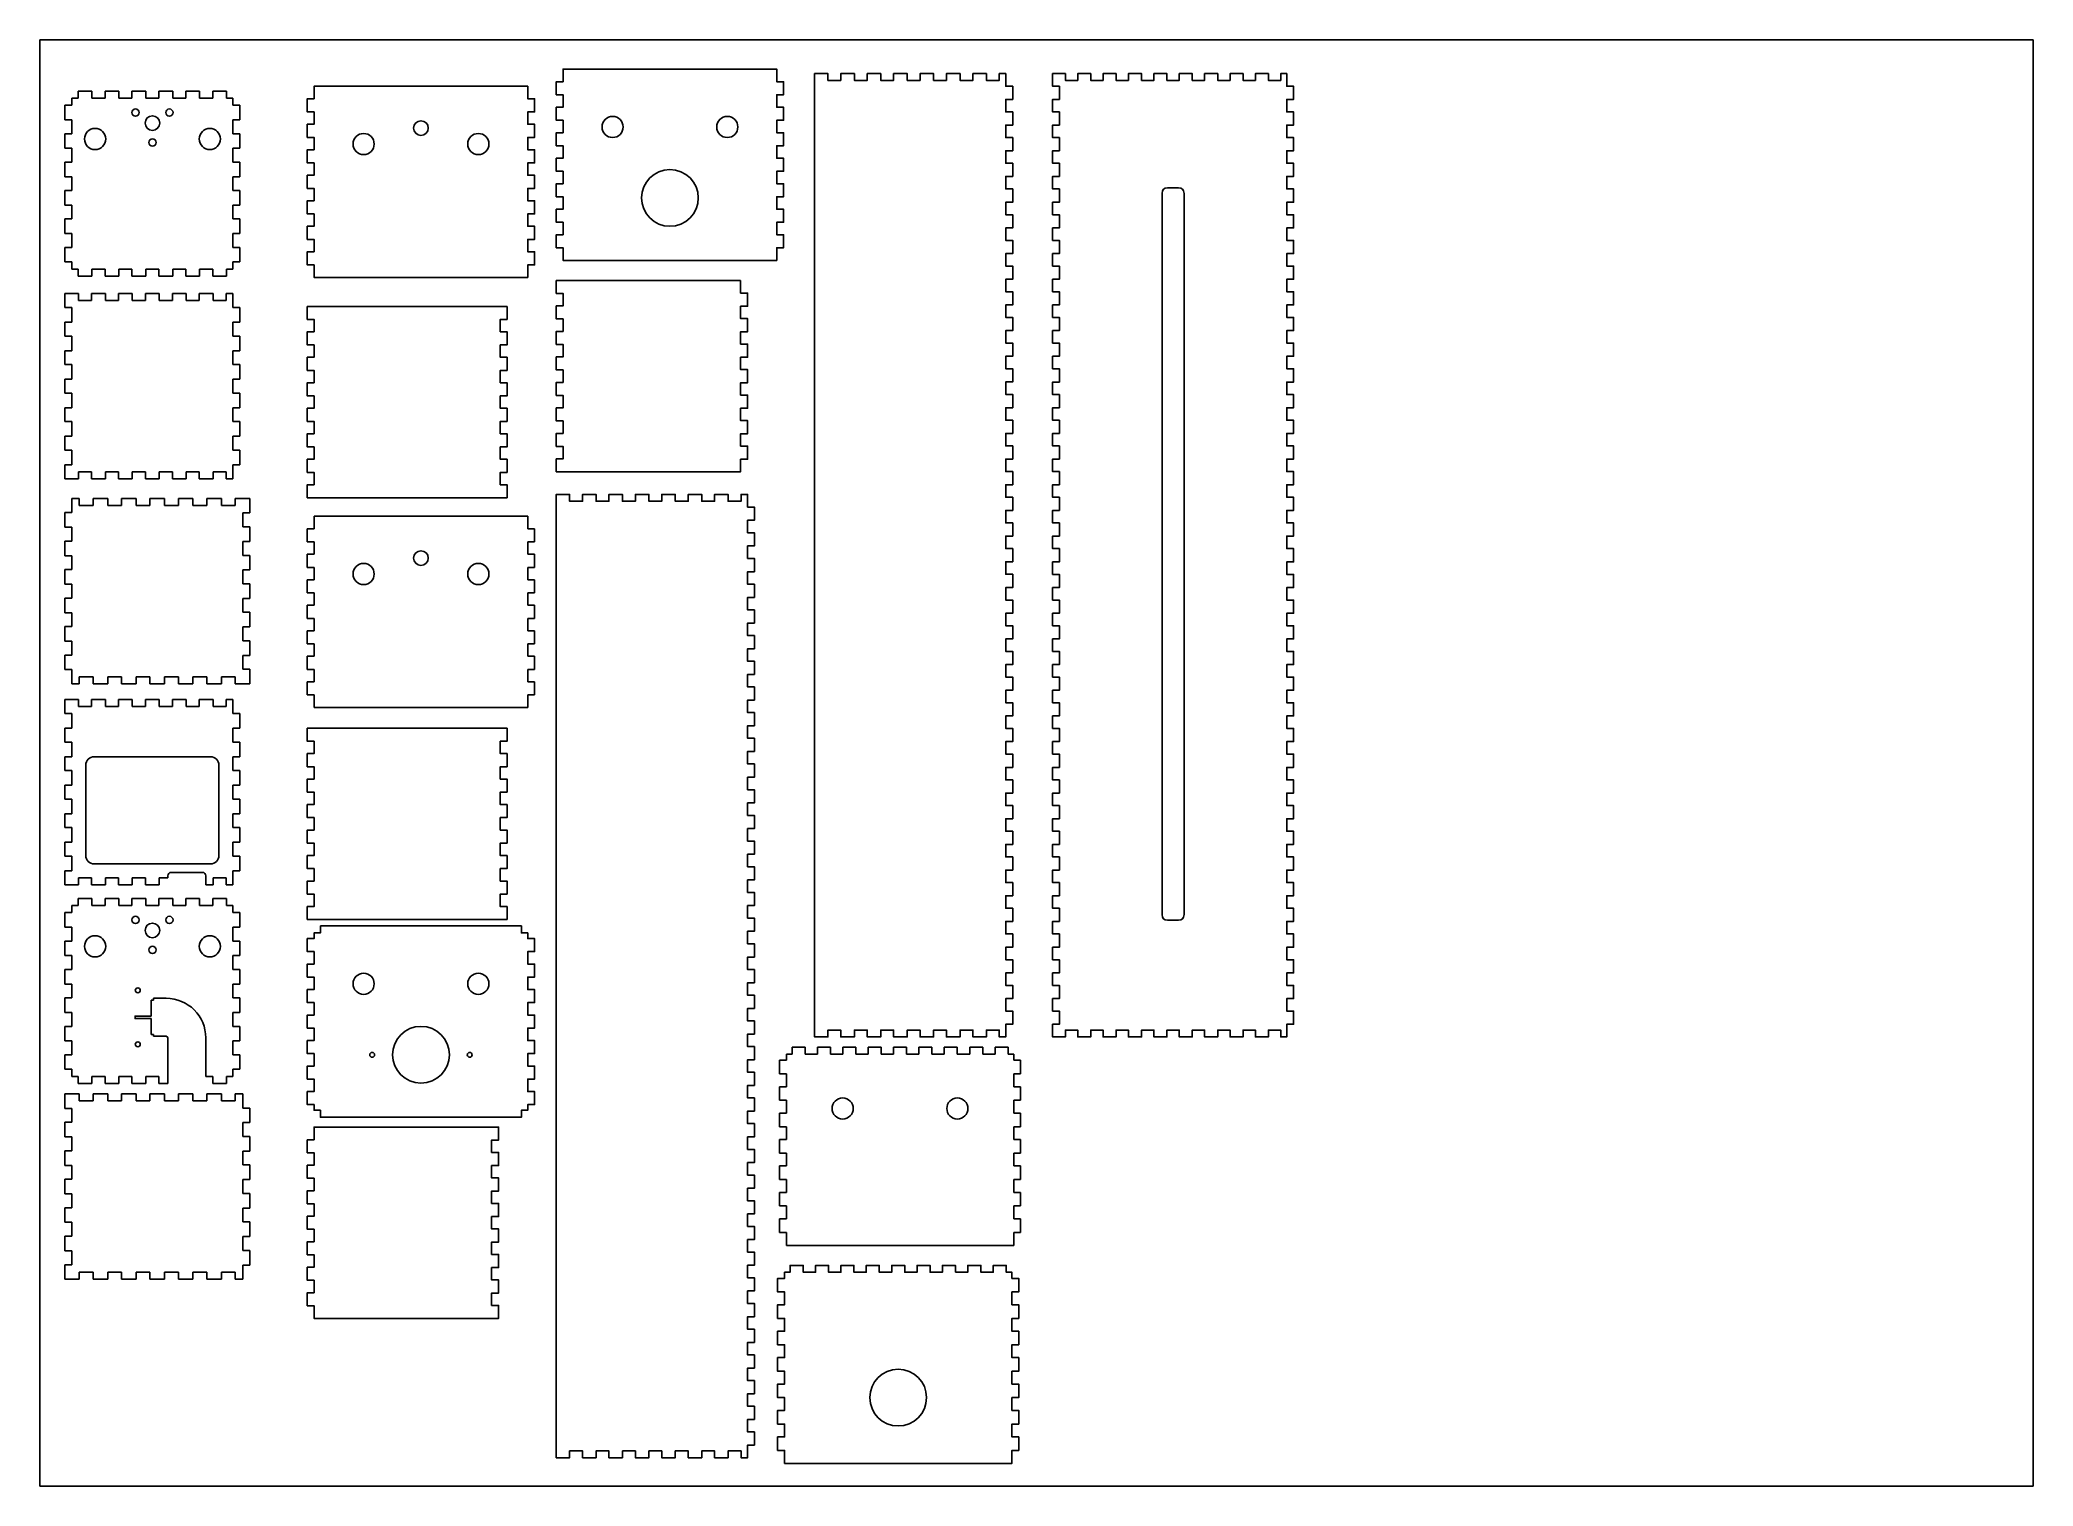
# Model space of a CAD drawing. Header units: millimetres. Extents: x -3740 to 1472, y -3901 to 3077.
# Drawn here: x -3740 to -2581, y 2236 to 3077 of the extents above; entities that cross this region are included whole.
import ezdxf

# ---------------------------------------------------------------- set-up
doc = ezdxf.new("R2010")
doc.units = ezdxf.units.MM
doc.layers.get('0').update_dxf_attribs({"true_color": 0xe7f0ff})
doc.layers.add('DEFAULT', color=7, linetype='Continuous')
doc.layers.add('test', color=4, linetype='Continuous')

msp = doc.modelspace()

# ---------------------------------------------------------------- linework, layer by layer
for p, q in [((-3675.522, 2518.677), (-3675.522, 2509.427)), ((-3675.522, 2509.427), (-3684.772, 2509.427)), ((-3675.522, 2507.927), (-3684.772, 2507.927)), ((-3675.522, 2507.927), (-3675.522, 2498.677))]:
    msp.add_line(p, q)
at = {"color": 5}
for p, q in [((-3306.11, 2483.693), (-3310.11, 2483.693)), ((-3310.11, 2483.693), (-3310.11, 2475.813)), ((-3302.831, 2487.273), (-3306.11, 2487.273)), ((-3306.11, 2487.273), (-3306.11, 2483.693)), ((-3295.252, 2491.273), (-3302.831, 2491.273)), ((-3302.831, 2491.273), (-3302.831, 2487.273)), ((-3295.252, 2487.273), (-3295.252, 2491.273)), ((-3288.073, 2487.273), (-3295.252, 2487.273)), ((-3280.494, 2491.273), (-3288.073, 2491.273)), ((-3288.073, 2491.273), (-3288.073, 2487.273)), ((-3280.494, 2487.273), (-3280.494, 2491.273)), ((-3273.315, 2487.273), (-3280.494, 2487.273)), ((-3265.736, 2491.273), (-3273.315, 2491.273)), ((-3273.315, 2491.273), (-3273.315, 2487.273)), ((-3265.736, 2487.273), (-3265.736, 2491.273)), ((-3258.558, 2487.273), (-3265.736, 2487.273)), ((-3250.978, 2491.273), (-3258.558, 2491.273)), ((-3258.558, 2491.273), (-3258.558, 2487.273)), ((-3250.978, 2487.273), (-3250.978, 2491.273)), ((-3243.8, 2487.273), (-3250.978, 2487.273)), ((-3236.221, 2491.273), (-3243.8, 2491.273)), ((-3243.8, 2491.273), (-3243.8, 2487.273)), ((-3236.221, 2487.273), (-3236.221, 2491.273)), ((-3229.042, 2487.273), (-3236.221, 2487.273)), ((-3221.463, 2491.273), (-3229.042, 2491.273)), ((-3229.042, 2491.273), (-3229.042, 2487.273)), ((-3221.463, 2487.273), (-3221.463, 2491.273)), ((-3214.284, 2487.273), (-3221.463, 2487.273)), ((-3206.705, 2491.273), (-3214.284, 2491.273)), ((-3214.284, 2491.273), (-3214.284, 2487.273)), ((-3206.705, 2487.273), (-3206.705, 2491.273)), ((-3199.526, 2487.273), (-3206.705, 2487.273)), ((-3191.947, 2491.273), (-3199.526, 2491.273)), ((-3199.526, 2491.273), (-3199.526, 2487.273)), ((-3191.947, 2487.273), (-3191.947, 2491.273)), ((-3184.768, 2487.273), (-3191.947, 2487.273)), ((-3177.189, 2491.273), (-3184.768, 2491.273)), ((-3184.768, 2491.273), (-3184.768, 2487.273)), ((-3177.189, 2487.273), (-3177.189, 2491.273)), ((-3173.91, 2487.273), (-3177.189, 2487.273)), ((-3173.91, 2483.693), (-3173.91, 2487.273)), ((-3169.91, 2483.693), (-3173.91, 2483.693)), ((-3169.91, 2475.813), (-3169.91, 2483.693)), ((-3310.11, 2475.813), (-3306.11, 2475.813)), ((-3306.11, 2475.813), (-3306.11, 2468.333)), ((-3173.91, 2468.333), (-3173.91, 2475.813)), ((-3173.91, 2475.813), (-3169.91, 2475.813)), ((-3306.11, 2468.333), (-3310.11, 2468.333)), ((-3310.11, 2468.333), (-3310.11, 2460.453)), ((-3310.11, 2460.453), (-3306.11, 2460.453)), ((-3306.11, 2460.453), (-3306.11, 2452.973)), ((-3169.91, 2468.333), (-3173.91, 2468.333)), ((-3173.91, 2452.973), (-3173.91, 2460.453)), ((-3173.91, 2460.453), (-3169.91, 2460.453)), ((-3169.91, 2460.453), (-3169.91, 2468.333)), ((-3306.11, 2452.973), (-3310.11, 2452.973)), ((-3310.11, 2452.973), (-3310.11, 2445.093)), ((-3169.91, 2452.973), (-3173.91, 2452.973)), ((-3169.91, 2445.093), (-3169.91, 2452.973)), ((-3310.11, 2445.093), (-3306.11, 2445.093)), ((-3306.11, 2437.613), (-3310.11, 2437.613)), ((-3310.11, 2437.613), (-3310.11, 2429.733)), ((-3306.11, 2445.093), (-3306.11, 2437.613)), ((-3173.91, 2437.613), (-3173.91, 2445.093)), ((-3173.91, 2445.093), (-3169.91, 2445.093)), ((-3169.91, 2437.613), (-3173.91, 2437.613)), ((-3169.91, 2429.733), (-3169.91, 2437.613)), ((-3310.11, 2429.733), (-3306.11, 2429.733)), ((-3306.11, 2429.733), (-3306.11, 2422.253)), ((-3173.91, 2422.253), (-3173.91, 2429.733)), ((-3173.91, 2429.733), (-3169.91, 2429.733)), ((-3306.11, 2422.253), (-3310.11, 2422.253)), ((-3310.11, 2422.253), (-3310.11, 2414.373)), ((-3310.11, 2414.373), (-3306.11, 2414.373)), ((-3306.11, 2414.373), (-3306.11, 2406.893)), ((-3169.91, 2422.253), (-3173.91, 2422.253)), ((-3173.91, 2406.893), (-3173.91, 2414.373)), ((-3173.91, 2414.373), (-3169.91, 2414.373)), ((-3169.91, 2414.373), (-3169.91, 2422.253)), ((-3306.11, 2406.893), (-3310.11, 2406.893)), ((-3310.11, 2406.893), (-3310.11, 2399.013)), ((-3169.91, 2406.893), (-3173.91, 2406.893)), ((-3169.91, 2399.013), (-3169.91, 2406.893)), ((-3310.11, 2399.013), (-3306.11, 2399.013)), ((-3306.11, 2391.533), (-3310.11, 2391.533)), ((-3310.11, 2391.533), (-3310.11, 2383.653)), ((-3306.11, 2399.013), (-3306.11, 2391.533)), ((-3173.91, 2391.533), (-3173.91, 2399.013)), ((-3173.91, 2399.013), (-3169.91, 2399.013)), ((-3169.91, 2391.533), (-3173.91, 2391.533)), ((-3169.91, 2383.653), (-3169.91, 2391.533)), ((-3310.11, 2383.653), (-3306.11, 2383.653)), ((-3306.11, 2383.653), (-3306.11, 2376.073)), ((-3306.11, 2376.073), (-3173.91, 2376.073)), ((-3173.91, 2376.073), (-3173.91, 2383.653)), ((-3173.91, 2383.653), (-3169.91, 2383.653))]:
    msp.add_line(p, q, dxfattribs=at)
at = {"color": 4}
for p, q in [((-3643.681, 2474.274), (-3639.668, 2474.274)), ((-3639.668, 2474.274), (-3639.668, 2470.274))]:
    msp.add_line(p, q, dxfattribs=at)
at = {"color": 3}
for points in [[(-3435.906, 2952.862), (-3435.906, 2952.862), (-3435.906, 2956.175), (-3439.906, 2956.175), (-3439.906, 2963.788), (-3435.906, 2963.788), (-3435.906, 2971.002), (-3439.906, 2971.002), (-3439.906, 2978.615), (-3435.906, 2978.615), (-3435.906, 2985.828), (-3439.906, 2985.828), (-3439.906, 2993.442), (-3435.906, 2993.442), (-3435.906, 3000.655), (-3439.906, 3000.655), (-3439.906, 3008.268), (-3435.906, 3008.268), (-3435.906, 3015.482), (-3439.906, 3015.482), (-3439.906, 3023.095), (-3435.906, 3023.095), (-3435.906, 3030.308), (-3439.906, 3030.308), (-3439.906, 3037.922), (-3435.906, 3037.922), (-3435.906, 3045.135), (-3439.906, 3045.135), (-3439.906, 3052.748), (-3435.906, 3052.748), (-3435.906, 3060.062), (-3432.23, 3060.062), (-3432.23, 3060.062), (-3315.383, 3060.062), (-3315.383, 3060.062), (-3311.706, 3060.062), (-3311.706, 3052.748), (-3307.706, 3052.748), (-3307.706, 3045.135), (-3311.706, 3045.135), (-3311.706, 3037.922), (-3307.706, 3037.922), (-3307.706, 3030.308), (-3311.706, 3030.308), (-3311.706, 3023.095), (-3307.706, 3023.095), (-3307.706, 3015.482), (-3311.706, 3015.482), (-3311.706, 3008.268), (-3307.706, 3008.268), (-3307.706, 3000.655), (-3311.706, 3000.655), (-3311.706, 2993.442), (-3307.706, 2993.442), (-3307.706, 2985.828), (-3311.706, 2985.828), (-3311.706, 2978.615), (-3307.706, 2978.615), (-3307.706, 2971.002), (-3311.706, 2971.002), (-3311.706, 2963.788), (-3307.706, 2963.788), (-3307.706, 2956.175), (-3311.706, 2956.175), (-3311.706, 2948.862), (-3315.383, 2948.862), (-3315.383, 2948.862), (-3435.906, 2948.862)], [(-3332.706, 2937.095), (-3439.906, 2937.095), (-3439.906, 2929.582), (-3435.906, 2929.582), (-3435.906, 2922.368), (-3439.906, 2922.368), (-3439.906, 2914.755), (-3435.906, 2914.755), (-3435.906, 2907.542), (-3439.906, 2907.542), (-3439.906, 2899.928), (-3435.906, 2899.928), (-3435.906, 2892.715), (-3439.906, 2892.715), (-3439.906, 2885.102), (-3435.906, 2885.102), (-3435.906, 2877.888), (-3439.906, 2877.888), (-3439.906, 2870.275), (-3435.906, 2870.275), (-3435.906, 2863.062), (-3439.906, 2863.062), (-3439.906, 2855.448), (-3435.906, 2855.448), (-3435.906, 2848.235), (-3439.906, 2848.235), (-3439.906, 2840.622), (-3435.906, 2840.622), (-3435.906, 2833.408), (-3439.906, 2833.408), (-3439.906, 2825.895), (-3332.706, 2825.895), (-3332.706, 2833.209), (-3328.706, 2833.209), (-3328.706, 2840.822), (-3332.706, 2840.822), (-3332.706, 2848.035), (-3328.706, 2848.035), (-3328.706, 2855.649), (-3332.706, 2855.649), (-3332.706, 2862.862), (-3328.706, 2862.862), (-3328.706, 2870.475), (-3332.706, 2870.475), (-3332.706, 2877.689), (-3328.706, 2877.689), (-3328.706, 2885.302), (-3332.706, 2885.302), (-3332.706, 2892.515), (-3328.706, 2892.515), (-3328.706, 2900.129), (-3332.706, 2900.129), (-3332.706, 2907.342), (-3328.706, 2907.342), (-3328.706, 2914.955), (-3332.706, 2914.955), (-3332.706, 2922.169), (-3328.706, 2922.169), (-3328.706, 2929.782), (-3332.706, 2929.782)], [(-3576.996, 2561.798), (-3576.996, 2557.797), (-3580.672, 2557.797), (-3580.672, 2554.484), (-3584.672, 2554.484), (-3584.672, 2546.871), (-3580.672, 2546.871), (-3580.672, 2539.658), (-3584.672, 2539.658), (-3584.672, 2532.044), (-3580.672, 2532.044), (-3580.672, 2524.831), (-3584.672, 2524.831), (-3584.672, 2517.217), (-3580.672, 2517.217), (-3580.672, 2510.004), (-3584.672, 2510.004), (-3584.672, 2502.391), (-3580.672, 2502.391), (-3580.672, 2495.178), (-3584.672, 2495.178), (-3584.672, 2487.564), (-3580.672, 2487.564), (-3580.672, 2480.351), (-3584.672, 2480.351), (-3584.672, 2472.737), (-3580.672, 2472.737), (-3580.672, 2465.524), (-3584.672, 2465.524), (-3584.672, 2457.911), (-3580.672, 2457.911), (-3580.672, 2454.597), (-3576.996, 2454.597), (-3576.996, 2450.597), (-3460.149, 2450.597), (-3460.149, 2454.597), (-3456.472, 2454.597), (-3456.472, 2457.911), (-3452.472, 2457.911), (-3452.472, 2465.524), (-3456.472, 2465.524), (-3456.472, 2472.737), (-3452.472, 2472.737), (-3452.472, 2480.351), (-3456.472, 2480.351), (-3456.472, 2487.564), (-3452.472, 2487.564), (-3452.472, 2495.178), (-3456.472, 2495.178), (-3456.472, 2502.391), (-3452.472, 2502.391), (-3452.472, 2510.004), (-3456.472, 2510.004), (-3456.472, 2517.217), (-3452.472, 2517.217), (-3452.472, 2524.831), (-3456.472, 2524.831), (-3456.472, 2532.044), (-3452.472, 2532.044), (-3452.472, 2539.658), (-3456.472, 2539.658), (-3456.472, 2546.871), (-3452.472, 2546.871), (-3452.472, 2554.484), (-3456.472, 2554.484), (-3456.472, 2557.797), (-3460.149, 2557.797), (-3460.149, 2561.798)], [(-3584.672, 2437.511), (-3584.672, 2429.898), (-3580.672, 2429.898), (-3580.672, 2422.685), (-3584.672, 2422.685), (-3584.672, 2415.071), (-3580.672, 2415.071), (-3580.672, 2407.858), (-3584.672, 2407.858), (-3584.672, 2400.245), (-3580.672, 2400.245), (-3580.672, 2393.031), (-3584.672, 2393.031), (-3584.672, 2385.418), (-3580.672, 2385.418), (-3580.672, 2378.205), (-3584.672, 2378.205), (-3584.672, 2370.591), (-3580.672, 2370.591), (-3580.672, 2363.378), (-3584.672, 2363.378), (-3584.672, 2355.765), (-3580.672, 2355.765), (-3580.672, 2348.551), (-3584.672, 2348.551), (-3584.672, 2340.938), (-3580.672, 2340.938), (-3580.672, 2333.625), (-3473.472, 2333.625), (-3473.472, 2341.138), (-3477.472, 2341.138), (-3477.472, 2348.352), (-3473.472, 2348.352), (-3473.472, 2355.965), (-3477.472, 2355.965), (-3477.472, 2363.178), (-3473.472, 2363.178), (-3473.472, 2370.792), (-3477.472, 2370.792), (-3477.472, 2378.005), (-3473.472, 2378.005), (-3473.472, 2385.618), (-3477.472, 2385.618), (-3477.472, 2392.832), (-3473.472, 2392.832), (-3473.472, 2400.445), (-3477.472, 2400.445), (-3477.472, 2407.658), (-3473.472, 2407.658), (-3473.472, 2415.272), (-3477.472, 2415.272), (-3477.472, 2422.485), (-3473.472, 2422.485), (-3473.472, 2430.098), (-3477.472, 2430.098), (-3477.472, 2437.312), (-3473.472, 2437.312), (-3473.472, 2444.825), (-3480.986, 2444.825), (-3580.672, 2444.825), (-3580.672, 2437.511)]]:
    msp.add_lwpolyline(points, close=True, dxfattribs=at)
at = {"color": 2}
for points in [[(-3580.672, 3035.189), (-3580.672, 3027.975), (-3584.672, 3027.975), (-3584.672, 3020.362), (-3580.672, 3020.362), (-3580.672, 3013.149), (-3584.672, 3013.149), (-3584.672, 3005.535), (-3580.672, 3005.535), (-3580.672, 2998.322), (-3584.672, 2998.322), (-3584.672, 2990.709), (-3580.672, 2990.709), (-3580.672, 2983.495), (-3584.672, 2983.495), (-3584.672, 2975.882), (-3580.672, 2975.882), (-3580.672, 2968.669), (-3584.672, 2968.669), (-3584.672, 2961.055), (-3580.672, 2961.055), (-3580.672, 2953.842), (-3584.672, 2953.842), (-3584.672, 2946.229), (-3580.672, 2946.229), (-3580.672, 2938.915), (-3456.472, 2938.915), (-3456.472, 2946.229), (-3452.472, 2946.229), (-3452.472, 2953.842), (-3456.472, 2953.842), (-3456.472, 2961.055), (-3452.472, 2961.055), (-3452.472, 2968.669), (-3456.472, 2968.669), (-3456.472, 2975.882), (-3452.472, 2975.882), (-3452.472, 2983.495), (-3456.472, 2983.495), (-3456.472, 2990.709), (-3452.472, 2990.709), (-3452.472, 2998.322), (-3456.472, 2998.322), (-3456.472, 3005.535), (-3452.472, 3005.535), (-3452.472, 3013.149), (-3456.472, 3013.149), (-3456.472, 3020.362), (-3452.472, 3020.362), (-3452.472, 3027.975), (-3456.472, 3027.975), (-3456.472, 3035.189), (-3452.472, 3035.189), (-3452.472, 3042.802), (-3456.472, 3042.802), (-3456.472, 3050.115), (-3580.672, 3050.115), (-3580.672, 3042.802), (-3584.672, 3042.802), (-3584.672, 3035.189)], [(-3472.472, 2847.986), (-3468.472, 2847.986), (-3468.472, 2840.372), (-3472.472, 2840.372), (-3472.472, 2833.159), (-3468.472, 2833.159), (-3468.472, 2825.546), (-3472.472, 2825.546), (-3472.472, 2818.332), (-3468.472, 2818.332), (-3468.472, 2810.819), (-3472.472, 2810.819), (-3472.472, 2810.819), (-3577.026, 2810.819), (-3577.026, 2810.819), (-3584.672, 2810.819), (-3584.672, 2818.332), (-3580.673, 2818.332), (-3580.673, 2825.546), (-3584.672, 2825.546), (-3584.672, 2833.159), (-3580.673, 2833.159), (-3580.673, 2840.372), (-3584.672, 2840.372), (-3584.672, 2847.986), (-3580.673, 2847.986), (-3580.673, 2855.199), (-3584.672, 2855.199), (-3584.672, 2862.812), (-3580.673, 2862.812), (-3580.673, 2870.026), (-3584.672, 2870.026), (-3584.672, 2877.639), (-3580.673, 2877.639), (-3580.673, 2884.852), (-3584.672, 2884.852), (-3584.672, 2892.466), (-3580.673, 2892.466), (-3580.673, 2899.679), (-3584.672, 2899.679), (-3584.672, 2907.292), (-3580.673, 2907.292), (-3580.673, 2914.506), (-3584.672, 2914.506), (-3584.672, 2922.019), (-3468.472, 2922.019), (-3468.472, 2914.506), (-3472.472, 2914.506), (-3472.472, 2907.292), (-3468.472, 2907.292), (-3468.472, 2899.679), (-3472.472, 2899.679), (-3472.472, 2892.466), (-3468.472, 2892.466), (-3468.472, 2884.852), (-3472.472, 2884.852), (-3472.472, 2877.639), (-3468.472, 2877.639), (-3468.472, 2870.026), (-3472.472, 2870.026), (-3472.472, 2862.812), (-3468.472, 2862.812), (-3468.472, 2855.199), (-3472.472, 2855.199)], [(-3577.026, 2676.776), (-3577.026, 2676.776), (-3476.119, 2676.776), (-3476.119, 2676.776), (-3468.472, 2676.776), (-3468.472, 2669.263), (-3472.472, 2669.263), (-3472.472, 2662.05), (-3468.472, 2662.05), (-3468.472, 2654.436), (-3472.472, 2654.436), (-3472.472, 2647.223), (-3468.472, 2647.223), (-3468.472, 2639.609), (-3472.472, 2639.609), (-3472.472, 2632.396), (-3468.472, 2632.396), (-3468.472, 2624.783), (-3472.472, 2624.783), (-3472.472, 2617.569), (-3468.472, 2617.569), (-3468.472, 2609.956), (-3472.472, 2609.956), (-3472.472, 2602.743), (-3468.472, 2602.743), (-3468.472, 2595.129), (-3472.472, 2595.129), (-3472.472, 2587.916), (-3468.472, 2587.916), (-3468.472, 2580.303), (-3472.472, 2580.303), (-3472.472, 2573.089), (-3468.472, 2573.089), (-3468.472, 2565.576), (-3584.672, 2565.576), (-3584.672, 2573.089), (-3580.672, 2573.089), (-3580.672, 2580.303), (-3584.672, 2580.303), (-3584.672, 2587.916), (-3580.672, 2587.916), (-3580.672, 2595.129), (-3584.672, 2595.129), (-3584.672, 2602.743), (-3580.672, 2602.743), (-3580.672, 2609.956), (-3584.672, 2609.956), (-3584.672, 2617.569), (-3580.672, 2617.569), (-3580.672, 2624.783), (-3584.672, 2624.783), (-3584.672, 2632.396), (-3580.672, 2632.396), (-3580.672, 2639.609), (-3584.672, 2639.609), (-3584.672, 2647.223), (-3580.672, 2647.223), (-3580.672, 2654.436), (-3584.672, 2654.436), (-3584.672, 2662.05), (-3580.672, 2662.05), (-3580.672, 2669.263), (-3584.672, 2669.263), (-3584.672, 2676.776)]]:
    msp.add_lwpolyline(points, close=True, dxfattribs=at)
at = {"color": 5}
for points in [[(-3174.522, 2572.077), (-3178.522, 2572.077), (-3178.522, 2579.346), (-3174.522, 2579.346), (-3174.522, 2587.016), (-3178.522, 2587.016), (-3178.522, 2594.285), (-3174.522, 2594.285), (-3174.522, 2601.954), (-3178.522, 2601.954), (-3178.522, 2609.224), (-3174.522, 2609.224), (-3174.522, 2616.893), (-3178.522, 2616.893), (-3178.522, 2624.162), (-3174.522, 2624.162), (-3174.522, 2631.831), (-3178.522, 2631.831), (-3178.522, 2639.101), (-3174.522, 2639.101), (-3174.522, 2646.77), (-3178.522, 2646.77), (-3178.522, 2654.04), (-3174.522, 2654.04), (-3174.522, 2661.709), (-3178.522, 2661.709), (-3178.522, 2668.978), (-3174.522, 2668.978), (-3174.522, 2676.648), (-3178.522, 2676.648), (-3178.522, 2683.917), (-3174.522, 2683.917), (-3174.522, 2691.586), (-3178.522, 2691.586), (-3178.522, 2698.855), (-3174.522, 2698.855), (-3174.522, 2706.525), (-3178.522, 2706.525), (-3178.522, 2713.794), (-3174.522, 2713.794), (-3174.522, 2721.464), (-3178.522, 2721.464), (-3178.522, 2728.733), (-3174.522, 2728.733), (-3174.522, 2736.402), (-3178.522, 2736.402), (-3178.522, 2743.672), (-3174.522, 2743.672), (-3174.522, 2751.341), (-3178.522, 2751.341), (-3178.522, 2758.61), (-3174.522, 2758.61), (-3174.522, 2766.28), (-3178.522, 2766.28), (-3178.522, 2773.549), (-3174.522, 2773.549), (-3174.522, 2781.218), (-3178.522, 2781.218), (-3178.522, 2788.487), (-3174.522, 2788.487), (-3174.522, 2796.157), (-3178.522, 2796.157), (-3178.522, 2803.426), (-3174.522, 2803.426), (-3174.522, 2811.096), (-3178.522, 2811.096), (-3178.522, 2818.365), (-3174.522, 2818.365), (-3174.522, 2826.034), (-3178.522, 2826.034), (-3178.522, 2833.304), (-3174.522, 2833.304), (-3174.522, 2840.973), (-3178.522, 2840.973), (-3178.522, 2848.242), (-3174.522, 2848.242), (-3174.522, 2855.912), (-3178.522, 2855.912), (-3178.522, 2863.181), (-3174.522, 2863.181), (-3174.522, 2870.85), (-3178.522, 2870.85), (-3178.522, 2878.12), (-3174.522, 2878.12), (-3174.522, 2885.789), (-3178.522, 2885.789), (-3178.522, 2893.058), (-3174.522, 2893.058), (-3174.522, 2900.728), (-3178.522, 2900.728), (-3178.522, 2907.997), (-3174.522, 2907.997), (-3174.522, 2915.666), (-3178.522, 2915.666), (-3178.522, 2922.936), (-3174.522, 2922.936), (-3174.522, 2930.605), (-3178.522, 2930.605), (-3178.522, 2937.875), (-3174.522, 2937.875), (-3174.522, 2945.544), (-3178.522, 2945.544), (-3178.522, 2952.813), (-3174.522, 2952.813), (-3174.522, 2960.482), (-3178.522, 2960.482), (-3178.522, 2967.752), (-3174.522, 2967.752), (-3174.522, 2975.421), (-3178.522, 2975.421), (-3178.522, 2982.69), (-3174.522, 2982.69), (-3174.522, 2990.36), (-3178.522, 2990.36), (-3178.522, 2997.629), (-3174.522, 2997.629), (-3174.522, 3005.299), (-3178.522, 3005.299), (-3178.522, 3012.568), (-3174.522, 3012.568), (-3174.522, 3020.237), (-3178.522, 3020.237), (-3178.522, 3027.507), (-3174.522, 3027.507), (-3174.522, 3035.176), (-3178.522, 3035.176), (-3178.522, 3042.445), (-3174.522, 3042.445), (-3174.522, 3050.114), (-3178.522, 3050.114), (-3178.522, 3057.484), (-3182.302, 3057.484), (-3182.302, 3053.484), (-3189.782, 3053.484), (-3189.782, 3057.484), (-3197.662, 3057.484), (-3197.662, 3053.484), (-3205.142, 3053.484), (-3205.142, 3057.484), (-3213.022, 3057.484), (-3213.022, 3053.484), (-3220.502, 3053.484), (-3220.502, 3057.484), (-3228.381, 3057.484), (-3228.381, 3053.484), (-3235.861, 3053.484), (-3235.861, 3057.484), (-3243.741, 3057.484), (-3243.741, 3053.484), (-3251.221, 3053.484), (-3251.221, 3057.484), (-3259.101, 3057.484), (-3259.101, 3053.484), (-3266.581, 3053.484), (-3266.581, 3057.484), (-3274.461, 3057.484), (-3274.461, 3053.484), (-3281.942, 3053.484), (-3281.942, 3057.484), (-3289.721, 3057.484), (-3289.721, 2497.283), (-3281.942, 2497.283), (-3281.942, 2501.283), (-3274.461, 2501.283), (-3274.461, 2497.283), (-3266.581, 2497.283), (-3266.581, 2501.283), (-3259.101, 2501.283), (-3259.101, 2497.283), (-3251.221, 2497.283), (-3251.221, 2501.283), (-3243.741, 2501.283), (-3243.741, 2497.283), (-3235.861, 2497.283), (-3235.861, 2501.283), (-3228.381, 2501.283), (-3228.381, 2497.283), (-3220.502, 2497.283), (-3220.502, 2501.283), (-3213.022, 2501.283), (-3213.022, 2497.283), (-3205.142, 2497.283), (-3205.142, 2501.283), (-3197.662, 2501.283), (-3197.662, 2497.283), (-3189.782, 2497.283), (-3189.782, 2501.283), (-3182.302, 2501.283), (-3182.302, 2497.283), (-3178.522, 2497.283), (-3178.522, 2504.653), (-3174.522, 2504.653), (-3174.522, 2512.322), (-3178.522, 2512.322), (-3178.522, 2519.592), (-3174.522, 2519.592), (-3174.522, 2527.261), (-3178.522, 2527.261), (-3178.522, 2534.53), (-3174.522, 2534.53), (-3174.522, 2542.2), (-3178.522, 2542.2), (-3178.522, 2549.469), (-3174.522, 2549.469), (-3174.522, 2557.138), (-3178.522, 2557.138), (-3178.522, 2564.408), (-3174.522, 2564.408)], [(-3147.351, 3050.111), (-3147.351, 3042.442), (-3151.351, 3042.442), (-3151.351, 3035.173), (-3147.351, 3035.173), (-3147.351, 3027.503), (-3151.351, 3027.503), (-3151.351, 3020.234), (-3147.351, 3020.234), (-3147.351, 3012.565), (-3151.351, 3012.565), (-3151.351, 3005.295), (-3147.351, 3005.295), (-3147.351, 2997.626), (-3151.351, 2997.626), (-3151.351, 2990.357), (-3147.351, 2990.357), (-3147.351, 2982.687), (-3151.351, 2982.687), (-3151.351, 2975.418), (-3147.351, 2975.418), (-3147.351, 2967.749), (-3151.351, 2967.749), (-3151.351, 2960.479), (-3147.351, 2960.479), (-3147.351, 2952.81), (-3151.351, 2952.81), (-3151.351, 2945.541), (-3147.351, 2945.541), (-3147.351, 2937.871), (-3151.351, 2937.871), (-3151.351, 2930.602), (-3147.351, 2930.602), (-3147.351, 2922.933), (-3151.351, 2922.933), (-3151.351, 2915.663), (-3147.351, 2915.663), (-3147.351, 2907.994), (-3151.351, 2907.994), (-3151.351, 2900.725), (-3147.351, 2900.725), (-3147.351, 2893.055), (-3151.351, 2893.055), (-3151.351, 2885.786), (-3147.351, 2885.786), (-3147.351, 2878.117), (-3151.351, 2878.117), (-3151.351, 2870.847), (-3147.351, 2870.847), (-3147.351, 2863.178), (-3151.351, 2863.178), (-3151.351, 2855.909), (-3147.351, 2855.909), (-3147.351, 2848.239), (-3151.351, 2848.239), (-3151.351, 2840.97), (-3147.351, 2840.97), (-3147.351, 2833.3), (-3151.351, 2833.3), (-3151.351, 2826.031), (-3147.351, 2826.031), (-3147.351, 2818.362), (-3151.351, 2818.362), (-3151.351, 2811.093), (-3147.351, 2811.093), (-3147.351, 2803.423), (-3151.351, 2803.423), (-3151.351, 2796.154), (-3147.351, 2796.154), (-3147.351, 2788.485), (-3151.351, 2788.485), (-3151.351, 2781.215), (-3147.351, 2781.215), (-3147.351, 2773.546), (-3151.351, 2773.546), (-3151.351, 2766.277), (-3147.351, 2766.277), (-3147.351, 2758.607), (-3151.351, 2758.607), (-3151.351, 2751.338), (-3147.351, 2751.338), (-3147.351, 2743.669), (-3151.351, 2743.669), (-3151.351, 2736.399), (-3147.351, 2736.399), (-3147.351, 2728.73), (-3151.351, 2728.73), (-3151.351, 2721.461), (-3147.351, 2721.461), (-3147.351, 2713.791), (-3151.351, 2713.791), (-3151.351, 2706.522), (-3147.351, 2706.522), (-3147.351, 2698.853), (-3151.351, 2698.853), (-3151.351, 2691.583), (-3147.351, 2691.583), (-3147.351, 2683.914), (-3151.351, 2683.914), (-3151.351, 2676.645), (-3147.351, 2676.645), (-3147.351, 2668.975), (-3151.351, 2668.975), (-3151.351, 2661.706), (-3147.351, 2661.706), (-3147.351, 2654.037), (-3151.351, 2654.037), (-3151.351, 2646.767), (-3147.351, 2646.767), (-3147.351, 2639.098), (-3151.351, 2639.098), (-3151.351, 2631.829), (-3147.351, 2631.829), (-3147.351, 2624.159), (-3151.351, 2624.159), (-3151.351, 2616.89), (-3147.351, 2616.89), (-3147.351, 2609.221), (-3151.351, 2609.221), (-3151.351, 2601.951), (-3147.351, 2601.951), (-3147.351, 2594.282), (-3151.351, 2594.282), (-3151.351, 2587.012), (-3147.351, 2587.012), (-3147.351, 2579.343), (-3151.351, 2579.343), (-3151.351, 2572.074), (-3147.351, 2572.074), (-3147.351, 2564.405), (-3151.351, 2564.405), (-3151.351, 2557.135), (-3147.351, 2557.135), (-3147.351, 2549.466), (-3151.351, 2549.466), (-3151.351, 2542.197), (-3147.351, 2542.197), (-3147.351, 2534.527), (-3151.351, 2534.527), (-3151.351, 2527.258), (-3147.351, 2527.258), (-3147.351, 2519.588), (-3151.351, 2519.588), (-3151.351, 2512.319), (-3147.351, 2512.319), (-3147.351, 2504.65), (-3151.351, 2504.65), (-3151.351, 2497.28), (-3143.872, 2497.28), (-3143.872, 2501.28), (-3136.693, 2501.28), (-3136.693, 2497.28), (-3129.114, 2497.28), (-3129.114, 2501.28), (-3121.935, 2501.28), (-3121.935, 2497.28), (-3114.356, 2497.28), (-3114.356, 2501.28), (-3107.177, 2501.28), (-3107.177, 2497.28), (-3099.598, 2497.28), (-3099.598, 2501.28), (-3092.419, 2501.28), (-3092.419, 2497.28), (-3084.841, 2497.28), (-3084.841, 2501.28), (-3077.661, 2501.28), (-3077.661, 2497.28), (-3070.083, 2497.28), (-3070.083, 2501.28), (-3062.904, 2501.28), (-3062.904, 2497.28), (-3055.325, 2497.28), (-3055.325, 2501.28), (-3048.146, 2501.28), (-3048.146, 2497.28), (-3040.567, 2497.28), (-3040.567, 2501.28), (-3033.388, 2501.28), (-3033.388, 2497.28), (-3025.809, 2497.28), (-3025.809, 2501.28), (-3018.63, 2501.28), (-3018.63, 2497.28), (-3015.151, 2497.28), (-3015.151, 2504.65), (-3011.151, 2504.65), (-3011.151, 2512.319), (-3015.151, 2512.319), (-3015.151, 2519.588), (-3011.151, 2519.588), (-3011.151, 2527.258), (-3015.151, 2527.258), (-3015.151, 2534.527), (-3011.151, 2534.527), (-3011.151, 2542.197), (-3015.151, 2542.197), (-3015.151, 2549.466), (-3011.151, 2549.466), (-3011.151, 2557.135), (-3015.151, 2557.135), (-3015.151, 2564.405), (-3011.151, 2564.405), (-3011.151, 2572.074), (-3015.151, 2572.074), (-3015.151, 2579.343), (-3011.151, 2579.343), (-3011.151, 2587.012), (-3015.151, 2587.012), (-3015.151, 2594.282), (-3011.151, 2594.282), (-3011.151, 2601.951), (-3015.151, 2601.951), (-3015.151, 2609.221), (-3011.151, 2609.221), (-3011.151, 2616.89), (-3015.151, 2616.89), (-3015.151, 2624.159), (-3011.151, 2624.159), (-3011.151, 2631.829), (-3015.151, 2631.829), (-3015.151, 2639.098), (-3011.151, 2639.098), (-3011.151, 2646.767), (-3015.151, 2646.767), (-3015.151, 2654.037), (-3011.151, 2654.037), (-3011.151, 2661.706), (-3015.151, 2661.706), (-3015.151, 2668.975), (-3011.151, 2668.975), (-3011.151, 2676.645), (-3015.151, 2676.645), (-3015.151, 2683.914), (-3011.151, 2683.914), (-3011.151, 2691.583), (-3015.151, 2691.583), (-3015.151, 2698.853), (-3011.151, 2698.853), (-3011.151, 2706.522), (-3015.151, 2706.522), (-3015.151, 2713.791), (-3011.151, 2713.791), (-3011.151, 2721.461), (-3015.151, 2721.461), (-3015.151, 2728.73), (-3011.151, 2728.73), (-3011.151, 2736.399), (-3015.151, 2736.399), (-3015.151, 2743.669), (-3011.151, 2743.669), (-3011.151, 2751.338), (-3015.151, 2751.338), (-3015.151, 2758.607), (-3011.151, 2758.607), (-3011.151, 2766.277), (-3015.151, 2766.277), (-3015.151, 2773.546), (-3011.151, 2773.546), (-3011.151, 2781.215), (-3015.151, 2781.215), (-3015.151, 2788.485), (-3011.151, 2788.485), (-3011.151, 2796.154), (-3015.151, 2796.154), (-3015.151, 2803.423), (-3011.151, 2803.423), (-3011.151, 2811.093), (-3015.151, 2811.093), (-3015.151, 2818.362), (-3011.151, 2818.362), (-3011.151, 2826.031), (-3015.151, 2826.031), (-3015.151, 2833.3), (-3011.151, 2833.3), (-3011.151, 2840.97), (-3015.151, 2840.97), (-3015.151, 2848.239), (-3011.151, 2848.239), (-3011.151, 2855.909), (-3015.151, 2855.909), (-3015.151, 2863.178), (-3011.151, 2863.178), (-3011.151, 2870.847), (-3015.151, 2870.847), (-3015.151, 2878.117), (-3011.151, 2878.117), (-3011.151, 2885.786), (-3015.151, 2885.786), (-3015.151, 2893.055), (-3011.151, 2893.055), (-3011.151, 2900.725), (-3015.151, 2900.725), (-3015.151, 2907.994), (-3011.151, 2907.994), (-3011.151, 2915.663), (-3015.151, 2915.663), (-3015.151, 2922.933), (-3011.151, 2922.933), (-3011.151, 2930.602), (-3015.151, 2930.602), (-3015.151, 2937.871), (-3011.151, 2937.871), (-3011.151, 2945.541), (-3015.151, 2945.541), (-3015.151, 2952.81), (-3011.151, 2952.81), (-3011.151, 2960.479), (-3015.151, 2960.479), (-3015.151, 2967.749), (-3011.151, 2967.749), (-3011.151, 2975.418), (-3015.151, 2975.418), (-3015.151, 2982.687), (-3011.151, 2982.687), (-3011.151, 2990.357), (-3015.151, 2990.357), (-3015.151, 2997.626), (-3011.151, 2997.626), (-3011.151, 3005.295), (-3015.151, 3005.295), (-3015.151, 3012.565), (-3011.151, 3012.565), (-3011.151, 3020.234), (-3015.151, 3020.234), (-3015.151, 3027.503), (-3011.151, 3027.503), (-3011.151, 3035.173), (-3015.151, 3035.173), (-3015.151, 3042.442), (-3011.151, 3042.442), (-3011.151, 3050.111), (-3015.151, 3050.111), (-3015.151, 3057.481), (-3018.63, 3057.481), (-3018.63, 3053.481), (-3025.809, 3053.481), (-3025.809, 3057.481), (-3033.388, 3057.481), (-3033.388, 3053.481), (-3040.567, 3053.481), (-3040.567, 3057.481), (-3048.146, 3057.481), (-3048.146, 3053.481), (-3055.325, 3053.481), (-3055.325, 3057.481), (-3062.904, 3057.481), (-3062.904, 3053.481), (-3070.083, 3053.481), (-3070.083, 3057.481), (-3077.661, 3057.481), (-3077.661, 3053.481), (-3084.841, 3053.481), (-3084.841, 3057.481), (-3092.419, 3057.481), (-3092.419, 3053.481), (-3099.598, 3053.481), (-3099.598, 3057.481), (-3107.177, 3057.481), (-3107.177, 3053.481), (-3114.356, 3053.481), (-3114.356, 3057.481), (-3121.935, 3057.481), (-3121.935, 3053.481), (-3129.114, 3053.481), (-3129.114, 3057.481), (-3136.693, 3057.481), (-3136.693, 3053.481), (-3143.872, 3053.481), (-3143.872, 3057.481), (-3151.351, 3057.481), (-3151.351, 3050.111)], [(-3401.406, 2256.544), (-3401.406, 2252.543), (-3409.286, 2252.543), (-3409.286, 2256.544), (-3416.766, 2256.544), (-3416.766, 2252.543), (-3424.646, 2252.543), (-3424.646, 2256.544), (-3432.126, 2256.544), (-3432.126, 2252.543), (-3439.906, 2252.543), (-3439.906, 2812.744), (-3432.126, 2812.744), (-3432.126, 2808.744), (-3424.646, 2808.744), (-3424.646, 2812.744), (-3416.766, 2812.744), (-3416.766, 2808.744), (-3409.286, 2808.744), (-3409.286, 2812.744), (-3401.406, 2812.744), (-3401.406, 2808.744), (-3393.926, 2808.744), (-3393.926, 2812.744), (-3386.046, 2812.744), (-3386.046, 2808.744), (-3378.566, 2808.744), (-3378.566, 2812.744), (-3370.686, 2812.744), (-3370.686, 2808.744), (-3363.206, 2808.744), (-3363.206, 2812.744), (-3355.326, 2812.744), (-3355.326, 2808.744), (-3347.846, 2808.744), (-3347.846, 2812.744), (-3339.966, 2812.744), (-3339.966, 2808.744), (-3332.486, 2808.744), (-3332.486, 2812.744), (-3328.706, 2812.744), (-3328.706, 2805.374), (-3324.706, 2805.374), (-3324.706, 2797.705), (-3328.706, 2797.705), (-3328.706, 2790.436), (-3324.706, 2790.436), (-3324.706, 2782.767), (-3328.706, 2782.767), (-3328.706, 2775.497), (-3324.706, 2775.497), (-3324.706, 2767.828), (-3328.706, 2767.828), (-3328.706, 2760.559), (-3324.706, 2760.559), (-3324.706, 2752.889), (-3328.706, 2752.889), (-3328.706, 2745.62), (-3324.706, 2745.62), (-3324.706, 2737.95), (-3328.706, 2737.95), (-3328.706, 2730.681), (-3324.706, 2730.681), (-3324.706, 2723.012), (-3328.706, 2723.012), (-3328.706, 2715.742), (-3324.706, 2715.742), (-3324.706, 2708.073), (-3328.706, 2708.073), (-3328.706, 2700.804), (-3324.706, 2700.804), (-3324.706, 2693.135), (-3328.706, 2693.135), (-3328.706, 2685.865), (-3324.706, 2685.865), (-3324.706, 2678.196), (-3328.706, 2678.196), (-3328.706, 2670.926), (-3324.706, 2670.926), (-3324.706, 2663.257), (-3328.706, 2663.257), (-3328.706, 2655.988), (-3324.706, 2655.988), (-3324.706, 2648.318), (-3328.706, 2648.318), (-3328.706, 2641.049), (-3324.706, 2641.049), (-3324.706, 2633.38), (-3328.706, 2633.38), (-3328.706, 2626.11), (-3324.706, 2626.11), (-3324.706, 2618.441), (-3328.706, 2618.441), (-3328.706, 2611.172), (-3324.706, 2611.172), (-3324.706, 2603.502), (-3328.706, 2603.502), (-3328.706, 2596.233), (-3324.706, 2596.233), (-3324.706, 2588.564), (-3328.706, 2588.564), (-3328.706, 2581.294), (-3324.706, 2581.294), (-3324.706, 2573.625), (-3328.706, 2573.625), (-3328.706, 2566.356), (-3324.706, 2566.356), (-3324.706, 2558.686), (-3328.706, 2558.686), (-3328.706, 2551.417), (-3324.706, 2551.417), (-3324.706, 2543.748), (-3328.706, 2543.748), (-3328.706, 2536.478), (-3324.706, 2536.478), (-3324.706, 2528.809), (-3328.706, 2528.809), (-3328.706, 2521.54), (-3324.706, 2521.54), (-3324.706, 2513.87), (-3328.706, 2513.87), (-3328.706, 2506.601), (-3324.706, 2506.601), (-3324.706, 2498.932), (-3328.706, 2498.932), (-3328.706, 2491.663), (-3324.706, 2491.663), (-3324.706, 2483.993), (-3328.706, 2483.993), (-3328.706, 2476.724), (-3324.706, 2476.724), (-3324.706, 2469.054), (-3328.706, 2469.054), (-3328.706, 2461.785), (-3324.706, 2461.785), (-3324.706, 2454.115), (-3328.706, 2454.115), (-3328.706, 2446.846), (-3324.706, 2446.846), (-3324.706, 2439.177), (-3328.706, 2439.177), (-3328.706, 2431.908), (-3324.706, 2431.908), (-3324.706, 2424.238), (-3328.706, 2424.238), (-3328.706, 2416.969), (-3324.706, 2416.969), (-3324.706, 2409.3), (-3328.706, 2409.3), (-3328.706, 2402.03), (-3324.706, 2402.03), (-3324.706, 2394.361), (-3328.706, 2394.361), (-3328.706, 2387.092), (-3324.706, 2387.092), (-3324.706, 2379.422), (-3328.706, 2379.422), (-3328.706, 2372.153), (-3324.706, 2372.153), (-3324.706, 2364.484), (-3328.706, 2364.484), (-3328.706, 2357.214), (-3324.706, 2357.214), (-3324.706, 2349.545), (-3328.706, 2349.545), (-3328.706, 2342.276), (-3324.706, 2342.276), (-3324.706, 2334.606), (-3328.706, 2334.606), (-3328.706, 2327.337), (-3324.706, 2327.337), (-3324.706, 2319.668), (-3328.706, 2319.668), (-3328.706, 2312.398), (-3324.706, 2312.398), (-3324.706, 2304.729), (-3328.706, 2304.729), (-3328.706, 2297.46), (-3324.706, 2297.46), (-3324.706, 2289.79), (-3328.706, 2289.79), (-3328.706, 2282.521), (-3324.706, 2282.521), (-3324.706, 2274.852), (-3328.706, 2274.852), (-3328.706, 2267.582), (-3324.706, 2267.582), (-3324.706, 2259.913), (-3328.706, 2259.913), (-3328.706, 2252.543), (-3332.486, 2252.543), (-3332.486, 2256.544), (-3339.966, 2256.544), (-3339.966, 2252.543), (-3347.846, 2252.543), (-3347.846, 2256.544), (-3355.326, 2256.544), (-3355.326, 2252.543), (-3363.206, 2252.543), (-3363.206, 2256.544), (-3370.686, 2256.544), (-3370.686, 2252.543), (-3378.566, 2252.543), (-3378.566, 2256.544), (-3386.046, 2256.544), (-3386.046, 2252.543), (-3393.926, 2252.543), (-3393.926, 2256.544)], [(-3207.783, 2360.439), (-3200.604, 2360.439), (-3200.604, 2364.439), (-3193.025, 2364.439), (-3193.025, 2360.439), (-3185.846, 2360.439), (-3185.846, 2364.439), (-3178.267, 2364.439), (-3178.267, 2360.439), (-3174.988, 2360.439), (-3174.988, 2356.859), (-3170.988, 2356.859), (-3170.988, 2348.979), (-3174.988, 2348.979), (-3174.988, 2341.499), (-3170.988, 2341.499), (-3170.988, 2333.619), (-3174.988, 2333.619), (-3174.988, 2326.139), (-3170.988, 2326.139), (-3170.988, 2318.259), (-3174.988, 2318.259), (-3174.988, 2310.779), (-3170.988, 2310.779), (-3170.988, 2302.899), (-3174.988, 2302.899), (-3174.988, 2295.419), (-3170.988, 2295.419), (-3170.988, 2287.539), (-3174.988, 2287.539), (-3174.988, 2280.059), (-3170.988, 2280.059), (-3170.988, 2272.179), (-3174.988, 2272.179), (-3174.988, 2264.699), (-3170.988, 2264.699), (-3170.988, 2256.819), (-3174.988, 2256.819), (-3174.988, 2249.239), (-3307.188, 2249.239), (-3307.188, 2256.819), (-3311.188, 2256.819), (-3311.188, 2264.699), (-3307.188, 2264.699), (-3307.188, 2272.179), (-3311.188, 2272.179), (-3311.188, 2280.059), (-3307.188, 2280.059), (-3307.188, 2287.539), (-3311.188, 2287.539), (-3311.188, 2295.419), (-3307.188, 2295.419), (-3307.188, 2302.899), (-3311.188, 2302.899), (-3311.188, 2310.779), (-3307.188, 2310.779), (-3307.188, 2318.259), (-3311.188, 2318.259), (-3311.188, 2326.139), (-3307.188, 2326.139), (-3307.188, 2333.619), (-3311.188, 2333.619), (-3311.188, 2341.499), (-3307.188, 2341.499), (-3307.188, 2348.979), (-3311.188, 2348.979), (-3311.188, 2356.859), (-3307.188, 2356.859), (-3307.188, 2360.439), (-3303.909, 2360.439), (-3303.909, 2364.439), (-3296.33, 2364.439), (-3296.33, 2360.439), (-3289.151, 2360.439), (-3289.151, 2364.439), (-3281.572, 2364.439), (-3281.572, 2360.439), (-3274.393, 2360.439), (-3274.393, 2364.439), (-3266.814, 2364.439), (-3266.814, 2360.439), (-3259.635, 2360.439), (-3259.635, 2364.439), (-3252.056, 2364.439), (-3252.056, 2360.439), (-3244.878, 2360.439), (-3244.878, 2364.439), (-3237.299, 2364.439), (-3237.299, 2360.439), (-3230.12, 2360.439), (-3230.12, 2364.439), (-3222.541, 2364.439), (-3222.541, 2360.439), (-3215.362, 2360.439), (-3215.362, 2364.439), (-3207.783, 2364.439)]]:
    msp.add_lwpolyline(points, close=True, dxfattribs=at)
at = {"color": 4}
for points in [[(-3725.622, 3030.564), (-3725.622, 3039.029)], [(-3721.622, 3039.029), (-3725.622, 3039.029)], [(-3721.622, 3043.195), (-3717.899, 3043.195)], [(-3721.622, 3039.029), (-3721.622, 3043.195)], [(-3717.899, 3047.195), (-3717.899, 3043.195)], [(-3717.899, 3047.195), (-3709.876, 3047.195)], [(-3709.876, 3047.195), (-3709.876, 3043.195)], [(-3709.876, 3043.195), (-3702.253, 3043.195)], [(-3702.253, 3047.195), (-3702.253, 3043.195)], [(-3702.253, 3047.195), (-3694.23, 3047.195)], [(-3694.23, 3047.195), (-3694.23, 3043.195)], [(-3694.23, 3043.195), (-3686.606, 3043.195)], [(-3686.606, 3047.195), (-3686.606, 3043.195)], [(-3686.606, 3047.195), (-3678.583, 3047.195)], [(-3678.583, 3047.195), (-3678.583, 3043.195)], [(-3678.583, 3043.195), (-3670.96, 3043.195)], [(-3670.96, 3047.195), (-3670.96, 3043.195)], [(-3670.96, 3047.195), (-3662.937, 3047.195)], [(-3662.937, 3047.195), (-3662.937, 3043.195)], [(-3662.937, 3043.195), (-3655.314, 3043.195)], [(-3655.314, 3047.195), (-3655.314, 3043.195)], [(-3655.314, 3047.195), (-3647.291, 3047.195)], [(-3647.291, 3047.195), (-3647.291, 3043.195)], [(-3647.291, 3043.195), (-3639.668, 3043.195)], [(-3639.668, 3047.195), (-3639.668, 3043.195)], [(-3639.668, 3047.195), (-3631.645, 3047.195)], [(-3631.645, 3047.195), (-3631.645, 3043.195)], [(-3631.645, 3043.195), (-3627.922, 3043.195)], [(-3627.922, 3039.029), (-3627.922, 3043.195)], [(-3623.922, 3039.029), (-3627.922, 3039.029)], [(-3623.922, 3030.564), (-3623.922, 3039.029)], [(-3721.622, 3030.564), (-3725.622, 3030.564)], [(-3721.622, 3022.499), (-3721.622, 3030.564)], [(-3627.922, 3022.499), (-3627.922, 3030.564)], [(-3623.922, 3030.564), (-3627.922, 3030.564)], [(-3725.622, 3014.033), (-3725.622, 3022.499)], [(-3721.622, 3022.499), (-3725.622, 3022.499)], [(-3721.622, 3014.033), (-3725.622, 3014.033)], [(-3721.622, 3005.968), (-3721.622, 3014.033)], [(-3623.922, 3022.499), (-3627.922, 3022.499)], [(-3627.922, 3005.968), (-3627.922, 3014.033)], [(-3623.922, 3014.033), (-3627.922, 3014.033)], [(-3623.922, 3014.033), (-3623.922, 3022.499)], [(-3725.622, 2997.502), (-3725.622, 3005.968)], [(-3721.622, 3005.968), (-3725.622, 3005.968)], [(-3623.922, 3005.968), (-3627.922, 3005.968)], [(-3623.922, 2997.502), (-3623.922, 3005.968)], [(-3721.622, 2997.502), (-3725.622, 2997.502)], [(-3721.622, 2989.437), (-3721.622, 2997.502)], [(-3627.922, 2989.437), (-3627.922, 2997.502)], [(-3623.922, 2997.502), (-3627.922, 2997.502)], [(-3725.622, 2980.972), (-3725.622, 2989.437)], [(-3721.622, 2989.437), (-3725.622, 2989.437)], [(-3721.622, 2980.972), (-3725.622, 2980.972)], [(-3721.622, 2972.906), (-3721.622, 2980.972)], [(-3623.922, 2989.437), (-3627.922, 2989.437)], [(-3627.922, 2972.906), (-3627.922, 2980.972)], [(-3623.922, 2980.972), (-3627.922, 2980.972)], [(-3623.922, 2980.972), (-3623.922, 2989.437)], [(-3725.622, 2964.441), (-3725.622, 2972.906)], [(-3721.622, 2972.906), (-3725.622, 2972.906)], [(-3623.922, 2972.906), (-3627.922, 2972.906)], [(-3623.922, 2964.441), (-3623.922, 2972.906)], [(-3721.622, 2964.441), (-3725.622, 2964.441)], [(-3725.622, 2947.91), (-3725.622, 2956.375)], [(-3721.622, 2956.375), (-3725.622, 2956.375)], [(-3721.622, 2956.375), (-3721.622, 2964.441)], [(-3627.922, 2956.375), (-3627.922, 2964.441)], [(-3623.922, 2964.441), (-3627.922, 2964.441)], [(-3623.922, 2956.375), (-3627.922, 2956.375)], [(-3623.922, 2947.91), (-3623.922, 2956.375)], [(-3721.622, 2947.91), (-3725.622, 2947.91)], [(-3721.622, 2943.745), (-3721.622, 2947.91)], [(-3627.922, 2943.745), (-3627.922, 2947.91)], [(-3623.922, 2947.91), (-3627.922, 2947.91)], [(-3721.622, 2943.745), (-3717.899, 2943.745)], [(-3717.899, 2943.745), (-3717.899, 2939.745)], [(-3717.899, 2939.745), (-3709.876, 2939.745)], [(-3709.876, 2943.745), (-3709.876, 2939.745)], [(-3709.876, 2943.745), (-3702.253, 2943.745)], [(-3702.253, 2943.745), (-3702.253, 2939.745)], [(-3702.253, 2939.745), (-3694.23, 2939.745)], [(-3694.23, 2943.745), (-3694.23, 2939.745)], [(-3694.23, 2943.745), (-3686.606, 2943.745)], [(-3686.606, 2943.745), (-3686.606, 2939.745)], [(-3686.606, 2939.745), (-3678.583, 2939.745)], [(-3678.583, 2943.745), (-3678.583, 2939.745)], [(-3678.583, 2943.745), (-3670.96, 2943.745)], [(-3670.96, 2943.745), (-3670.96, 2939.745)], [(-3670.96, 2939.745), (-3662.937, 2939.745)], [(-3662.937, 2943.745), (-3662.937, 2939.745)], [(-3662.937, 2943.745), (-3655.314, 2943.745)], [(-3655.314, 2943.745), (-3655.314, 2939.745)], [(-3655.314, 2939.745), (-3647.291, 2939.745)], [(-3647.291, 2943.745), (-3647.291, 2939.745)], [(-3647.291, 2943.745), (-3639.668, 2943.745)], [(-3639.668, 2943.745), (-3639.668, 2939.745)], [(-3639.668, 2939.745), (-3631.645, 2939.745)], [(-3631.645, 2943.745), (-3631.645, 2939.745)], [(-3631.645, 2943.745), (-3627.922, 2943.745)], [(-3725.622, 2929.545), (-3717.699, 2929.545)], [(-3725.622, 2921.36), (-3725.622, 2929.545)], [(-3721.622, 2921.36), (-3725.622, 2921.36)], [(-3721.622, 2912.875), (-3721.622, 2921.36)], [(-3717.699, 2929.545), (-3717.699, 2925.545)], [(-3717.699, 2925.545), (-3710.076, 2925.545)], [(-3710.076, 2929.545), (-3710.076, 2925.545)], [(-3710.076, 2929.545), (-3702.053, 2929.545)], [(-3702.053, 2929.545), (-3702.053, 2925.545)], [(-3702.053, 2925.545), (-3694.43, 2925.545)], [(-3694.43, 2929.545), (-3694.43, 2925.545)], [(-3694.43, 2929.545), (-3686.406, 2929.545)], [(-3686.406, 2929.545), (-3686.406, 2925.545)], [(-3686.406, 2925.545), (-3678.783, 2925.545)], [(-3678.783, 2929.545), (-3678.783, 2925.545)], [(-3678.783, 2929.545), (-3670.76, 2929.545)], [(-3670.76, 2929.545), (-3670.76, 2925.545)], [(-3670.76, 2925.545), (-3663.137, 2925.545)], [(-3663.137, 2929.545), (-3663.137, 2925.545)], [(-3663.137, 2929.545), (-3655.114, 2929.545)], [(-3655.114, 2929.545), (-3655.114, 2925.545)], [(-3655.114, 2925.545), (-3647.491, 2925.545)], [(-3647.491, 2929.545), (-3647.491, 2925.545)], [(-3647.491, 2929.545), (-3639.468, 2929.545)], [(-3639.468, 2929.545), (-3639.468, 2925.545)], [(-3639.468, 2925.545), (-3631.845, 2925.545)], [(-3631.845, 2929.545), (-3631.845, 2925.545)], [(-3631.845, 2929.545), (-3627.922, 2929.545)], [(-3627.922, 2921.36), (-3627.922, 2929.545)], [(-3623.922, 2921.36), (-3627.922, 2921.36)], [(-3623.922, 2912.875), (-3623.922, 2921.36)], [(-3725.622, 2904.791), (-3725.622, 2912.875)], [(-3721.622, 2912.875), (-3725.622, 2912.875)], [(-3627.922, 2904.791), (-3627.922, 2912.875)], [(-3623.922, 2912.875), (-3627.922, 2912.875)], [(-3721.622, 2904.791), (-3725.622, 2904.791)], [(-3721.622, 2896.306), (-3721.622, 2904.791)], [(-3623.922, 2904.791), (-3627.922, 2904.791)], [(-3623.922, 2896.306), (-3623.922, 2904.791)], [(-3725.622, 2888.221), (-3725.622, 2896.306)], [(-3721.622, 2896.306), (-3725.622, 2896.306)], [(-3721.622, 2888.221), (-3725.622, 2888.221)], [(-3721.622, 2879.737), (-3721.622, 2888.221)], [(-3627.922, 2888.221), (-3627.922, 2896.306)], [(-3623.922, 2896.306), (-3627.922, 2896.306)], [(-3623.922, 2888.221), (-3627.922, 2888.221)], [(-3623.922, 2879.737), (-3623.922, 2888.221)], [(-3725.622, 2871.652), (-3725.622, 2879.737)], [(-3721.622, 2879.737), (-3725.622, 2879.737)], [(-3627.922, 2871.652), (-3627.922, 2879.737)], [(-3623.922, 2879.737), (-3627.922, 2879.737)], [(-3721.622, 2871.652), (-3725.622, 2871.652)], [(-3725.622, 2855.083), (-3725.622, 2863.168)], [(-3721.622, 2863.168), (-3725.622, 2863.168)], [(-3721.622, 2863.168), (-3721.622, 2871.652)], [(-3623.922, 2871.652), (-3627.922, 2871.652)], [(-3627.922, 2855.083), (-3627.922, 2863.168)], [(-3623.922, 2863.168), (-3627.922, 2863.168)], [(-3623.922, 2863.168), (-3623.922, 2871.652)], [(-3721.622, 2855.083), (-3725.622, 2855.083)], [(-3721.622, 2846.599), (-3721.622, 2855.083)], [(-3623.922, 2855.083), (-3627.922, 2855.083)], [(-3623.922, 2846.599), (-3623.922, 2855.083)], [(-3725.622, 2838.514), (-3725.622, 2846.599)], [(-3721.622, 2846.599), (-3725.622, 2846.599)], [(-3627.922, 2838.514), (-3627.922, 2846.599)], [(-3623.922, 2846.599), (-3627.922, 2846.599)], [(-3721.622, 2838.514), (-3725.622, 2838.514)], [(-3725.622, 2821.845), (-3725.622, 2830.029)], [(-3721.622, 2830.029), (-3725.622, 2830.029)], [(-3721.622, 2830.029), (-3721.622, 2838.514)], [(-3623.922, 2838.514), (-3627.922, 2838.514)], [(-3627.922, 2821.845), (-3627.922, 2830.029)], [(-3623.922, 2830.029), (-3627.922, 2830.029)], [(-3623.922, 2830.029), (-3623.922, 2838.514)], [(-3725.622, 2821.845), (-3717.699, 2821.845)], [(-3717.699, 2825.845), (-3717.699, 2821.845)], [(-3717.699, 2825.845), (-3710.076, 2825.845)], [(-3710.076, 2825.845), (-3710.076, 2821.845)], [(-3710.076, 2821.845), (-3702.053, 2821.845)], [(-3702.053, 2825.845), (-3702.053, 2821.845)], [(-3702.053, 2825.845), (-3694.43, 2825.845)], [(-3694.43, 2825.845), (-3694.43, 2821.845)], [(-3694.43, 2821.845), (-3686.406, 2821.845)], [(-3686.406, 2825.845), (-3686.406, 2821.845)], [(-3686.406, 2825.845), (-3678.783, 2825.845)], [(-3678.783, 2825.845), (-3678.783, 2821.845)], [(-3678.783, 2821.845), (-3670.76, 2821.845)], [(-3670.76, 2825.845), (-3670.76, 2821.845)], [(-3670.76, 2825.845), (-3663.137, 2825.845)], [(-3663.137, 2825.845), (-3663.137, 2821.845)], [(-3663.137, 2821.845), (-3655.114, 2821.845)], [(-3655.114, 2825.845), (-3655.114, 2821.845)], [(-3655.114, 2825.845), (-3647.491, 2825.845)], [(-3647.491, 2825.845), (-3647.491, 2821.845)], [(-3647.491, 2821.845), (-3639.468, 2821.845)], [(-3639.468, 2825.845), (-3639.468, 2821.845)], [(-3639.468, 2825.845), (-3631.845, 2825.845)], [(-3631.845, 2825.845), (-3631.845, 2821.845)], [(-3631.845, 2821.845), (-3627.922, 2821.845)], [(-3717.257, 2810.36), (-3721.622, 2810.36)], [(-3721.622, 2810.36), (-3721.622, 2802.176)], [(-3717.257, 2806.36), (-3717.257, 2810.36)], [(-3709.191, 2806.36), (-3717.257, 2806.36)], [(-3700.726, 2810.36), (-3709.191, 2810.36)], [(-3709.191, 2806.36), (-3709.191, 2810.36)], [(-3700.726, 2806.36), (-3700.726, 2810.36)], [(-3692.66, 2806.36), (-3700.726, 2806.36)], [(-3684.195, 2810.36), (-3692.66, 2810.36)], [(-3692.66, 2806.36), (-3692.66, 2810.36)], [(-3684.195, 2806.36), (-3684.195, 2810.36)], [(-3676.13, 2806.36), (-3684.195, 2806.36)], [(-3667.664, 2810.36), (-3676.13, 2810.36)], [(-3676.13, 2806.36), (-3676.13, 2810.36)], [(-3667.664, 2806.36), (-3667.664, 2810.36)], [(-3659.599, 2806.36), (-3667.664, 2806.36)], [(-3651.133, 2810.36), (-3659.599, 2810.36)], [(-3659.599, 2806.36), (-3659.599, 2810.36)], [(-3651.133, 2806.36), (-3651.133, 2810.36)], [(-3643.068, 2806.36), (-3651.133, 2806.36)], [(-3634.603, 2810.36), (-3643.068, 2810.36)], [(-3643.068, 2806.36), (-3643.068, 2810.36)], [(-3634.603, 2806.36), (-3634.603, 2810.36)], [(-3626.537, 2806.36), (-3634.603, 2806.36)], [(-3618.172, 2810.36), (-3626.537, 2810.36)], [(-3626.537, 2806.36), (-3626.537, 2810.36)], [(-3618.172, 2810.36), (-3618.172, 2801.975)], [(-3725.622, 2802.176), (-3721.622, 2802.176)], [(-3725.622, 2802.176), (-3725.622, 2793.691)], [(-3725.622, 2793.691), (-3721.622, 2793.691)], [(-3721.622, 2793.691), (-3721.622, 2785.606)], [(-3622.172, 2801.975), (-3618.172, 2801.975)], [(-3622.172, 2801.975), (-3622.172, 2793.891)], [(-3622.172, 2793.891), (-3618.172, 2793.891)], [(-3618.172, 2793.891), (-3618.172, 2785.406)], [(-3725.622, 2785.606), (-3721.622, 2785.606)], [(-3725.622, 2785.606), (-3725.622, 2777.121)], [(-3622.172, 2785.406), (-3618.172, 2785.406)], [(-3622.172, 2785.406), (-3622.172, 2777.322)], [(-3725.622, 2777.121), (-3721.622, 2777.121)], [(-3721.622, 2777.121), (-3721.622, 2769.037)], [(-3622.172, 2777.322), (-3618.172, 2777.322)], [(-3618.172, 2777.322), (-3618.172, 2768.837)], [(-3725.622, 2769.037), (-3721.622, 2769.037)], [(-3725.622, 2769.037), (-3725.622, 2760.552)], [(-3725.622, 2760.552), (-3721.622, 2760.552)], [(-3721.622, 2760.552), (-3721.622, 2752.468)], [(-3622.172, 2768.837), (-3618.172, 2768.837)], [(-3622.172, 2768.837), (-3622.172, 2760.752)], [(-3622.172, 2760.752), (-3618.172, 2760.752)], [(-3618.172, 2760.752), (-3618.172, 2752.268)], [(-3725.622, 2752.468), (-3721.622, 2752.468)], [(-3725.622, 2752.468), (-3725.622, 2743.983)], [(-3622.172, 2752.268), (-3618.172, 2752.268)], [(-3622.172, 2752.268), (-3622.172, 2744.183)], [(-3725.622, 2743.983), (-3721.622, 2743.983)], [(-3725.622, 2735.898), (-3721.622, 2735.898)], [(-3725.622, 2735.898), (-3725.622, 2727.414)], [(-3721.622, 2743.983), (-3721.622, 2735.898)], [(-3622.172, 2744.183), (-3618.172, 2744.183)], [(-3622.172, 2735.699), (-3618.172, 2735.699)], [(-3622.172, 2735.699), (-3622.172, 2727.614)], [(-3618.172, 2744.183), (-3618.172, 2735.699)], [(-3725.622, 2727.414), (-3721.622, 2727.414)], [(-3721.622, 2727.414), (-3721.622, 2719.329)], [(-3622.172, 2727.614), (-3618.172, 2727.614)], [(-3618.172, 2727.614), (-3618.172, 2719.129)], [(-3725.622, 2719.329), (-3721.622, 2719.329)], [(-3725.622, 2719.329), (-3725.622, 2710.845)], [(-3622.172, 2719.129), (-3618.172, 2719.129)], [(-3622.172, 2719.129), (-3622.172, 2711.045)], [(-3725.622, 2710.845), (-3721.622, 2710.845)], [(-3721.622, 2710.845), (-3721.622, 2702.66)], [(-3717.257, 2702.66), (-3721.622, 2702.66)], [(-3709.191, 2706.66), (-3717.257, 2706.66)], [(-3717.257, 2702.66), (-3717.257, 2706.66)], [(-3709.191, 2702.66), (-3709.191, 2706.66)], [(-3700.726, 2702.66), (-3709.191, 2702.66)], [(-3692.66, 2706.66), (-3700.726, 2706.66)], [(-3700.726, 2702.66), (-3700.726, 2706.66)], [(-3692.66, 2702.66), (-3692.66, 2706.66)], [(-3684.195, 2702.66), (-3692.66, 2702.66)], [(-3676.13, 2706.66), (-3684.195, 2706.66)], [(-3684.195, 2702.66), (-3684.195, 2706.66)], [(-3676.13, 2702.66), (-3676.13, 2706.66)], [(-3667.664, 2702.66), (-3676.13, 2702.66)], [(-3659.599, 2706.66), (-3667.664, 2706.66)], [(-3667.664, 2702.66), (-3667.664, 2706.66)], [(-3659.599, 2702.66), (-3659.599, 2706.66)], [(-3651.133, 2702.66), (-3659.599, 2702.66)], [(-3643.068, 2706.66), (-3651.133, 2706.66)], [(-3651.133, 2702.66), (-3651.133, 2706.66)], [(-3643.068, 2702.66), (-3643.068, 2706.66)], [(-3634.603, 2702.66), (-3643.068, 2702.66)], [(-3626.537, 2706.66), (-3634.603, 2706.66)], [(-3634.603, 2702.66), (-3634.603, 2706.66)], [(-3626.537, 2702.66), (-3626.537, 2706.66)], [(-3618.172, 2702.66), (-3626.537, 2702.66)], [(-3622.172, 2711.045), (-3618.172, 2711.045)], [(-3618.172, 2711.045), (-3618.172, 2702.66)], [(-3725.622, 2693.474), (-3717.699, 2693.474)], [(-3725.622, 2685.289), (-3725.622, 2693.474)], [(-3717.699, 2693.474), (-3717.699, 2689.474)], [(-3717.699, 2689.474), (-3710.076, 2689.474)], [(-3710.076, 2693.474), (-3710.076, 2689.474)], [(-3710.076, 2693.474), (-3702.053, 2693.474)], [(-3702.053, 2693.474), (-3702.053, 2689.474)], [(-3702.053, 2689.474), (-3694.43, 2689.474)], [(-3694.43, 2693.474), (-3694.43, 2689.474)], [(-3694.43, 2693.474), (-3686.406, 2693.474)], [(-3686.406, 2693.474), (-3686.406, 2689.474)], [(-3686.406, 2689.474), (-3678.783, 2689.474)], [(-3678.783, 2693.474), (-3678.783, 2689.474)], [(-3678.783, 2693.474), (-3670.76, 2693.474)], [(-3670.76, 2693.474), (-3670.76, 2689.474)], [(-3670.76, 2689.474), (-3663.137, 2689.474)], [(-3663.137, 2693.474), (-3663.137, 2689.474)], [(-3663.137, 2693.474), (-3655.114, 2693.474)], [(-3655.114, 2693.474), (-3655.114, 2689.474)], [(-3655.114, 2689.474), (-3647.491, 2689.474)], [(-3647.491, 2693.474), (-3647.491, 2689.474)], [(-3647.491, 2693.474), (-3639.468, 2693.474)], [(-3639.468, 2693.474), (-3639.468, 2689.474)], [(-3639.468, 2693.474), (-3639.468, 2689.474)], [(-3639.468, 2689.474), (-3631.845, 2689.474)], [(-3631.845, 2693.474), (-3631.845, 2689.474)], [(-3631.845, 2693.474), (-3627.922, 2693.474)], [(-3627.922, 2685.289), (-3627.922, 2693.474)], [(-3721.622, 2685.289), (-3725.622, 2685.289)], [(-3721.622, 2676.805), (-3721.622, 2685.289)], [(-3623.922, 2685.289), (-3627.922, 2685.289)], [(-3623.922, 2676.805), (-3623.922, 2685.289)], [(-3725.622, 2668.72), (-3725.622, 2676.805)], [(-3721.622, 2676.805), (-3725.622, 2676.805)], [(-3721.622, 2668.72), (-3725.622, 2668.72)], [(-3721.622, 2660.236), (-3721.622, 2668.72)], [(-3627.922, 2668.72), (-3627.922, 2676.805)], [(-3623.922, 2676.805), (-3627.922, 2676.805)], [(-3623.922, 2668.72), (-3627.922, 2668.72)], [(-3623.922, 2660.236), (-3623.922, 2668.72)], [(-3725.622, 2652.151), (-3725.622, 2660.236)], [(-3721.622, 2660.236), (-3725.622, 2660.236)], [(-3627.922, 2652.151), (-3627.922, 2660.236)], [(-3623.922, 2660.236), (-3627.922, 2660.236)], [(-3721.622, 2652.151), (-3725.622, 2652.151)], [(-3725.622, 2635.582), (-3725.622, 2643.666)], [(-3721.622, 2643.666), (-3725.622, 2643.666)], [(-3721.622, 2643.666), (-3721.622, 2652.151)], [(-3623.922, 2652.151), (-3627.922, 2652.151)], [(-3627.922, 2635.582), (-3627.922, 2643.666)], [(-3623.922, 2643.666), (-3627.922, 2643.666)], [(-3623.922, 2643.666), (-3623.922, 2652.151)], [(-3721.622, 2635.582), (-3725.622, 2635.582)], [(-3721.622, 2627.097), (-3721.622, 2635.582)], [(-3623.922, 2635.582), (-3627.922, 2635.582)], [(-3623.922, 2627.097), (-3623.922, 2635.582)], [(-3725.622, 2619.013), (-3725.622, 2627.097)], [(-3721.622, 2627.097), (-3725.622, 2627.097)], [(-3627.922, 2619.013), (-3627.922, 2627.097)], [(-3623.922, 2627.097), (-3627.922, 2627.097)], [(-3721.622, 2619.013), (-3725.622, 2619.013)], [(-3725.622, 2602.443), (-3725.622, 2610.528)], [(-3721.622, 2610.528), (-3725.622, 2610.528)], [(-3721.622, 2610.528), (-3721.622, 2619.013)], [(-3623.922, 2619.013), (-3627.922, 2619.013)], [(-3627.922, 2602.443), (-3627.922, 2610.528)], [(-3623.922, 2610.528), (-3627.922, 2610.528)], [(-3623.922, 2610.528), (-3623.922, 2619.013)], [(-3721.622, 2602.443), (-3725.622, 2602.443)], [(-3721.622, 2593.959), (-3721.622, 2602.443)], [(-3623.922, 2602.443), (-3627.922, 2602.443)], [(-3623.922, 2593.959), (-3623.922, 2602.443)], [(-3725.622, 2585.774), (-3725.622, 2593.959)], [(-3721.622, 2593.959), (-3725.622, 2593.959)], [(-3725.622, 2585.774), (-3717.699, 2585.774)], [(-3717.699, 2589.774), (-3717.699, 2585.774)], [(-3717.699, 2589.774), (-3710.076, 2589.774)], [(-3710.076, 2589.774), (-3710.076, 2585.774)], [(-3710.076, 2585.774), (-3702.053, 2585.774)], [(-3702.053, 2589.774), (-3702.053, 2585.774)], [(-3702.053, 2589.774), (-3694.43, 2589.774)], [(-3694.43, 2589.774), (-3694.43, 2585.774)], [(-3694.43, 2585.774), (-3686.406, 2585.774)], [(-3686.406, 2589.774), (-3686.406, 2585.774)], [(-3686.406, 2589.774), (-3678.783, 2589.774)], [(-3678.783, 2589.774), (-3678.783, 2585.774)], [(-3678.783, 2585.774), (-3670.76, 2585.774)], [(-3670.76, 2589.774), (-3670.76, 2585.774)], [(-3670.76, 2589.774), (-3665.772, 2589.774)], [(-3643.681, 2585.774), (-3639.468, 2585.774)], [(-3639.468, 2589.774), (-3639.468, 2585.774)], [(-3639.468, 2589.774), (-3631.845, 2589.774)], [(-3631.845, 2589.774), (-3631.845, 2585.774)], [(-3631.845, 2585.774), (-3627.922, 2585.774)], [(-3627.922, 2585.774), (-3627.922, 2593.959)], [(-3623.922, 2593.959), (-3627.922, 2593.959)], [(-3721.622, 2573.724), (-3717.899, 2573.724)], [(-3721.622, 2569.558), (-3721.622, 2573.724)], [(-3717.899, 2577.724), (-3717.899, 2573.724)], [(-3717.899, 2577.724), (-3709.876, 2577.724)], [(-3709.876, 2577.724), (-3709.876, 2573.724)], [(-3709.876, 2573.724), (-3702.253, 2573.724)], [(-3702.253, 2577.724), (-3702.253, 2573.724)], [(-3702.253, 2577.724), (-3694.23, 2577.724)], [(-3694.23, 2577.724), (-3694.23, 2573.724)], [(-3694.23, 2573.724), (-3686.606, 2573.724)], [(-3686.606, 2577.724), (-3686.606, 2573.724)], [(-3686.606, 2577.724), (-3678.583, 2577.724)], [(-3678.583, 2577.724), (-3678.583, 2573.724)], [(-3678.583, 2573.724), (-3670.96, 2573.724)], [(-3670.96, 2577.724), (-3670.96, 2573.724)], [(-3670.96, 2577.724), (-3662.937, 2577.724)], [(-3662.937, 2577.724), (-3662.937, 2573.724)], [(-3662.937, 2573.724), (-3655.314, 2573.724)], [(-3655.314, 2577.724), (-3655.314, 2573.724)], [(-3655.314, 2577.724), (-3647.291, 2577.724)], [(-3647.291, 2577.724), (-3647.291, 2573.724)], [(-3647.291, 2573.724), (-3639.668, 2573.724)], [(-3639.668, 2577.724), (-3639.668, 2573.724)], [(-3639.668, 2577.724), (-3631.645, 2577.724)], [(-3631.645, 2577.724), (-3631.645, 2573.724)], [(-3631.645, 2573.724), (-3627.922, 2573.724)], [(-3627.922, 2569.558), (-3627.922, 2573.724)], [(-3725.622, 2561.093), (-3725.622, 2569.558)], [(-3721.622, 2569.558), (-3725.622, 2569.558)], [(-3623.922, 2569.558), (-3627.922, 2569.558)], [(-3623.922, 2561.093), (-3623.922, 2569.558)], [(-3721.622, 2561.093), (-3725.622, 2561.093)], [(-3725.622, 2544.562), (-3725.622, 2553.028)], [(-3721.622, 2553.028), (-3725.622, 2553.028)], [(-3721.622, 2553.028), (-3721.622, 2561.093)], [(-3627.922, 2553.028), (-3627.922, 2561.093)], [(-3623.922, 2561.093), (-3627.922, 2561.093)], [(-3623.922, 2553.028), (-3627.922, 2553.028)], [(-3623.922, 2544.562), (-3623.922, 2553.028)], [(-3721.622, 2544.562), (-3725.622, 2544.562)], [(-3721.622, 2536.497), (-3721.622, 2544.562)], [(-3627.922, 2536.497), (-3627.922, 2544.562)], [(-3623.922, 2544.562), (-3627.922, 2544.562)], [(-3725.622, 2528.032), (-3725.622, 2536.497)], [(-3721.622, 2536.497), (-3725.622, 2536.497)], [(-3721.622, 2528.032), (-3725.622, 2528.032)], [(-3721.622, 2519.966), (-3721.622, 2528.032)], [(-3623.922, 2536.497), (-3627.922, 2536.497)], [(-3627.922, 2519.966), (-3627.922, 2528.032)], [(-3623.922, 2528.032), (-3627.922, 2528.032)], [(-3623.922, 2528.032), (-3623.922, 2536.497)], [(-3725.622, 2511.501), (-3725.622, 2519.966)], [(-3721.622, 2519.966), (-3725.622, 2519.966)], [(-3623.922, 2519.966), (-3627.922, 2519.966)], [(-3623.922, 2511.501), (-3623.922, 2519.966)], [(-3721.622, 2511.501), (-3725.622, 2511.501)], [(-3721.622, 2503.435), (-3721.622, 2511.501)], [(-3627.922, 2503.435), (-3627.922, 2511.501)], [(-3623.922, 2511.501), (-3627.922, 2511.501)], [(-3725.622, 2494.97), (-3725.622, 2503.435)], [(-3721.622, 2503.435), (-3725.622, 2503.435)], [(-3721.622, 2494.97), (-3725.622, 2494.97)], [(-3721.622, 2486.905), (-3721.622, 2494.97)], [(-3623.922, 2503.435), (-3627.922, 2503.435)], [(-3627.922, 2486.905), (-3627.922, 2494.97)], [(-3623.922, 2494.97), (-3627.922, 2494.97)], [(-3623.922, 2494.97), (-3623.922, 2503.435)], [(-3725.622, 2478.439), (-3725.622, 2486.905)], [(-3721.622, 2486.905), (-3725.622, 2486.905)], [(-3623.922, 2486.905), (-3627.922, 2486.905)], [(-3623.922, 2478.439), (-3623.922, 2486.905)], [(-3721.622, 2478.439), (-3725.622, 2478.439)], [(-3721.622, 2474.274), (-3721.622, 2478.439)], [(-3721.622, 2474.274), (-3717.899, 2474.274)], [(-3717.899, 2474.274), (-3717.899, 2470.274)], [(-3717.899, 2470.274), (-3709.876, 2470.274)], [(-3709.876, 2474.274), (-3709.876, 2470.274)], [(-3709.876, 2474.274), (-3702.253, 2474.274)], [(-3702.253, 2474.274), (-3702.253, 2470.274)], [(-3702.253, 2470.274), (-3694.23, 2470.274)], [(-3694.23, 2474.274), (-3694.23, 2470.274)], [(-3694.23, 2474.274), (-3686.606, 2474.274)], [(-3686.606, 2474.274), (-3686.606, 2470.274)], [(-3686.606, 2470.274), (-3678.583, 2470.274)], [(-3678.583, 2474.274), (-3678.583, 2470.274)], [(-3678.583, 2474.274), (-3670.96, 2474.274)], [(-3670.96, 2474.274), (-3670.96, 2470.274)], [(-3670.96, 2470.274), (-3665.772, 2470.274)], [(-3643.681, 2474.274), (-3639.668, 2474.274)], [(-3639.668, 2474.274), (-3639.668, 2470.274)], [(-3639.668, 2470.274), (-3631.645, 2470.274)], [(-3631.645, 2474.274), (-3631.645, 2470.274)], [(-3631.645, 2474.274), (-3627.922, 2474.274)], [(-3627.922, 2474.274), (-3627.922, 2478.439)], [(-3623.922, 2478.439), (-3627.922, 2478.439)], [(-3725.622, 2464.136), (-3717.257, 2464.136)], [(-3725.622, 2455.751), (-3725.622, 2464.136)], [(-3717.257, 2464.136), (-3717.257, 2460.136)], [(-3717.257, 2460.136), (-3709.191, 2460.136)], [(-3709.191, 2464.136), (-3709.191, 2460.136)], [(-3709.191, 2464.136), (-3700.726, 2464.136)], [(-3700.726, 2464.136), (-3700.726, 2460.136)], [(-3700.726, 2460.136), (-3692.66, 2460.136)], [(-3692.66, 2464.136), (-3692.66, 2460.136)], [(-3692.66, 2464.136), (-3684.195, 2464.136)], [(-3684.195, 2464.136), (-3684.195, 2460.136)], [(-3684.195, 2460.136), (-3676.13, 2460.136)], [(-3676.13, 2464.136), (-3676.13, 2460.136)], [(-3676.13, 2464.136), (-3667.664, 2464.136)], [(-3667.664, 2464.136), (-3667.664, 2460.136)], [(-3667.664, 2460.136), (-3659.599, 2460.136)], [(-3659.599, 2464.136), (-3659.599, 2460.136)], [(-3659.599, 2464.136), (-3651.133, 2464.136)], [(-3651.133, 2464.136), (-3651.133, 2460.136)], [(-3651.133, 2460.136), (-3643.068, 2460.136)], [(-3643.068, 2464.136), (-3643.068, 2460.136)], [(-3643.068, 2464.136), (-3634.603, 2464.136)], [(-3634.603, 2464.136), (-3634.603, 2460.136)], [(-3634.603, 2460.136), (-3626.537, 2460.136)], [(-3626.537, 2464.136), (-3626.537, 2460.136)], [(-3626.537, 2464.136), (-3622.172, 2464.136)], [(-3622.172, 2455.952), (-3622.172, 2464.136)], [(-3721.622, 2455.751), (-3725.622, 2455.751)], [(-3725.622, 2439.182), (-3725.622, 2447.667)], [(-3721.622, 2447.667), (-3725.622, 2447.667)], [(-3721.622, 2447.667), (-3721.622, 2455.751)], [(-3618.172, 2455.952), (-3622.172, 2455.952)], [(-3622.172, 2439.382), (-3622.172, 2447.467)], [(-3618.172, 2447.467), (-3622.172, 2447.467)], [(-3618.172, 2447.467), (-3618.172, 2455.952)], [(-3721.622, 2439.182), (-3725.622, 2439.182)], [(-3721.622, 2431.098), (-3721.622, 2439.182)], [(-3618.172, 2439.382), (-3622.172, 2439.382)], [(-3618.172, 2430.898), (-3618.172, 2439.382)], [(-3725.622, 2422.613), (-3725.622, 2431.098)], [(-3721.622, 2431.098), (-3725.622, 2431.098)], [(-3721.622, 2422.613), (-3725.622, 2422.613)], [(-3721.622, 2414.528), (-3721.622, 2422.613)], [(-3622.172, 2422.813), (-3622.172, 2430.898)], [(-3618.172, 2430.898), (-3622.172, 2430.898)], [(-3618.172, 2422.813), (-3622.172, 2422.813)], [(-3618.172, 2414.329), (-3618.172, 2422.813)], [(-3725.622, 2406.044), (-3725.622, 2414.528)], [(-3721.622, 2414.528), (-3725.622, 2414.528)], [(-3622.172, 2406.244), (-3622.172, 2414.329)], [(-3618.172, 2414.329), (-3622.172, 2414.329)], [(-3721.622, 2406.044), (-3725.622, 2406.044)], [(-3721.622, 2397.959), (-3721.622, 2406.044)], [(-3618.172, 2406.244), (-3622.172, 2406.244)], [(-3618.172, 2397.759), (-3618.172, 2406.244)], [(-3725.622, 2389.475), (-3725.622, 2397.959)], [(-3721.622, 2397.959), (-3725.622, 2397.959)], [(-3721.622, 2389.475), (-3725.622, 2389.475)], [(-3721.622, 2381.39), (-3721.622, 2389.475)], [(-3622.172, 2389.675), (-3622.172, 2397.759)], [(-3618.172, 2397.759), (-3622.172, 2397.759)], [(-3618.172, 2389.675), (-3622.172, 2389.675)], [(-3618.172, 2381.19), (-3618.172, 2389.675)], [(-3725.622, 2372.905), (-3725.622, 2381.39)], [(-3721.622, 2381.39), (-3725.622, 2381.39)], [(-3622.172, 2373.105), (-3622.172, 2381.19)], [(-3618.172, 2381.19), (-3622.172, 2381.19)], [(-3721.622, 2372.905), (-3725.622, 2372.905)], [(-3725.622, 2356.436), (-3725.622, 2364.821)], [(-3721.622, 2364.821), (-3725.622, 2364.821)], [(-3721.622, 2364.821), (-3721.622, 2372.905)], [(-3618.172, 2373.105), (-3622.172, 2373.105)], [(-3622.172, 2356.436), (-3622.172, 2364.621)], [(-3618.172, 2364.621), (-3622.172, 2364.621)], [(-3618.172, 2364.621), (-3618.172, 2373.105)], [(-3725.622, 2356.436), (-3717.257, 2356.436)], [(-3717.257, 2360.436), (-3717.257, 2356.436)], [(-3717.257, 2360.436), (-3709.191, 2360.436)], [(-3709.191, 2360.436), (-3709.191, 2356.436)], [(-3709.191, 2356.436), (-3700.726, 2356.436)], [(-3700.726, 2360.436), (-3700.726, 2356.436)], [(-3700.726, 2360.436), (-3692.66, 2360.436)], [(-3692.66, 2360.436), (-3692.66, 2356.436)], [(-3692.66, 2356.436), (-3684.195, 2356.436)], [(-3684.195, 2360.436), (-3684.195, 2356.436)], [(-3684.195, 2360.436), (-3676.13, 2360.436)], [(-3676.13, 2360.436), (-3676.13, 2356.436)], [(-3676.13, 2356.436), (-3667.664, 2356.436)], [(-3667.664, 2360.436), (-3667.664, 2356.436)], [(-3667.664, 2360.436), (-3659.599, 2360.436)], [(-3659.599, 2360.436), (-3659.599, 2356.436)], [(-3659.599, 2356.436), (-3651.133, 2356.436)], [(-3651.133, 2360.436), (-3651.133, 2356.436)], [(-3651.133, 2360.436), (-3643.068, 2360.436)], [(-3643.068, 2360.436), (-3643.068, 2356.436)], [(-3643.068, 2356.436), (-3634.603, 2356.436)], [(-3634.603, 2360.436), (-3634.603, 2356.436)], [(-3634.603, 2360.436), (-3626.537, 2360.436)], [(-3626.537, 2360.436), (-3626.537, 2356.436)], [(-3626.537, 2356.436), (-3622.172, 2356.436)]]:
    msp.add_lwpolyline(points, dxfattribs=at)
at = {"color": 2}
for points in [[(-3580.672, 2800.089), (-3456.472, 2800.089)], [(-3580.672, 2792.776), (-3580.672, 2800.089)], [(-3456.472, 2792.776), (-3456.472, 2800.089)], [(-3584.672, 2785.163), (-3584.672, 2792.776)], [(-3580.672, 2792.776), (-3584.672, 2792.776)], [(-3580.672, 2785.163), (-3584.672, 2785.163)], [(-3580.672, 2777.949), (-3580.672, 2785.163)], [(-3452.472, 2792.776), (-3456.472, 2792.776)], [(-3456.472, 2777.949), (-3456.472, 2785.163)], [(-3452.472, 2785.163), (-3456.472, 2785.163)], [(-3452.472, 2785.163), (-3452.472, 2792.776)], [(-3584.672, 2770.336), (-3584.672, 2777.949)], [(-3580.672, 2777.949), (-3584.672, 2777.949)], [(-3580.672, 2770.336), (-3584.672, 2770.336)], [(-3580.672, 2763.123), (-3580.672, 2770.336)], [(-3452.472, 2777.949), (-3456.472, 2777.949)], [(-3456.472, 2763.123), (-3456.472, 2770.336)], [(-3452.472, 2770.336), (-3456.472, 2770.336)], [(-3452.472, 2770.336), (-3452.472, 2777.949)], [(-3584.672, 2755.509), (-3584.672, 2763.123)], [(-3580.672, 2763.123), (-3584.672, 2763.123)], [(-3452.472, 2763.123), (-3456.472, 2763.123)], [(-3452.472, 2755.509), (-3452.472, 2763.123)], [(-3580.672, 2755.509), (-3584.672, 2755.509)], [(-3584.672, 2740.683), (-3584.672, 2748.296)], [(-3580.672, 2748.296), (-3584.672, 2748.296)], [(-3580.672, 2748.296), (-3580.672, 2755.509)], [(-3456.472, 2748.296), (-3456.472, 2755.509)], [(-3452.472, 2755.509), (-3456.472, 2755.509)], [(-3452.472, 2748.296), (-3456.472, 2748.296)], [(-3452.472, 2740.683), (-3452.472, 2748.296)], [(-3580.672, 2740.683), (-3584.672, 2740.683)], [(-3580.672, 2733.469), (-3580.672, 2740.683)], [(-3456.472, 2733.469), (-3456.472, 2740.683)], [(-3452.472, 2740.683), (-3456.472, 2740.683)], [(-3584.672, 2725.856), (-3584.672, 2733.469)], [(-3580.672, 2733.469), (-3584.672, 2733.469)], [(-3580.672, 2725.856), (-3584.672, 2725.856)], [(-3580.672, 2718.643), (-3580.672, 2725.856)], [(-3452.472, 2733.469), (-3456.472, 2733.469)], [(-3456.472, 2718.643), (-3456.472, 2725.856)], [(-3452.472, 2725.856), (-3456.472, 2725.856)], [(-3452.472, 2725.856), (-3452.472, 2733.469)], [(-3584.672, 2711.029), (-3584.672, 2718.643)], [(-3580.672, 2718.643), (-3584.672, 2718.643)], [(-3452.472, 2718.643), (-3456.472, 2718.643)], [(-3452.472, 2711.029), (-3452.472, 2718.643)], [(-3580.672, 2711.029), (-3584.672, 2711.029)], [(-3584.672, 2696.203), (-3584.672, 2703.816)], [(-3580.672, 2703.816), (-3584.672, 2703.816)], [(-3580.672, 2703.816), (-3580.672, 2711.029)], [(-3456.472, 2703.816), (-3456.472, 2711.029)], [(-3452.472, 2711.029), (-3456.472, 2711.029)], [(-3452.472, 2703.816), (-3456.472, 2703.816)], [(-3452.472, 2696.203), (-3452.472, 2703.816)], [(-3580.672, 2696.203), (-3584.672, 2696.203)], [(-3580.672, 2688.889), (-3580.672, 2696.203)], [(-3580.672, 2688.889), (-3456.472, 2688.889)], [(-3456.472, 2688.889), (-3456.472, 2696.203)], [(-3452.472, 2696.203), (-3456.472, 2696.203)]]:
    msp.add_lwpolyline(points, dxfattribs=at)
msp.add_lwpolyline([(-3684.772, 2509.427), (-3684.772, 2507.927)])
at = {"color": 4}
for centre, radius in [((-3708.049, 3019.425), 6.148), ((-3674.697, 3028.67), 4.255), ((-3641.345, 3019.425), 6.148), ((-3674.697, 2559.199), 4.255), ((-3708.049, 2549.954), 6.148), ((-3641.345, 2549.954), 6.148)]:
    msp.add_circle(centre, radius, dxfattribs=at)
at = {"color": 2}
for centre, radius in [((-3518.572, 3025.741), 4.255), ((-3551.924, 3016.496), 6.148), ((-3485.221, 3016.496), 6.148), ((-3551.924, 2766.47), 6.148), ((-3518.572, 2775.715), 4.255), ((-3485.221, 2766.47), 6.148)]:
    msp.add_circle(centre, radius, dxfattribs=at)
at = {"color": 3}
for centre, radius in [((-3407.158, 3026.442), 6.148), ((-3340.454, 3026.442), 6.148), ((-3373.806, 2985.165), 16.5), ((-3551.924, 2528.178), 6.148), ((-3485.221, 2528.178), 6.148), ((-3518.572, 2486.901), 16.5), ((-3546.935, 2486.901), 1.42), ((-3490.21, 2486.901), 1.42)]:
    msp.add_circle(centre, radius, dxfattribs=at)
at = {"color": 5}
for centre, radius in [((-3273.362, 2455.654), 6.148), ((-3206.658, 2455.654), 6.148), ((-3241.088, 2287.543), 16.5)]:
    msp.add_circle(centre, radius, dxfattribs=at)
at = {"color": 4}
for points in [[(-3686.641, 3034.783), (-3686.641, 3033.626), (-3685.703, 3032.688), (-3684.546, 3032.688), (-3683.388, 3032.688), (-3682.45, 3033.626), (-3682.45, 3034.783), (-3682.45, 3035.941), (-3683.388, 3036.878), (-3684.546, 3036.878), (-3685.703, 3036.878), (-3686.641, 3035.941), (-3686.641, 3034.783), (-3686.641, 3034.783), (-3686.641, 3034.783), (-3686.641, 3034.783)], [(-3666.945, 3034.783), (-3666.945, 3033.626), (-3666.006, 3032.688), (-3664.849, 3032.688), (-3663.692, 3032.688), (-3662.753, 3033.626), (-3662.753, 3034.783), (-3662.753, 3035.941), (-3663.692, 3036.878), (-3664.849, 3036.878), (-3666.006, 3036.878), (-3666.945, 3035.941), (-3666.945, 3034.783), (-3666.945, 3034.783), (-3666.945, 3034.783), (-3666.945, 3034.783)], [(-3676.793, 3017.359), (-3676.793, 3016.201), (-3675.855, 3015.263), (-3674.697, 3015.263), (-3673.54, 3015.263), (-3672.602, 3016.201), (-3672.602, 3017.359), (-3672.602, 3018.516), (-3673.54, 3019.454), (-3674.697, 3019.454), (-3675.855, 3019.454), (-3676.793, 3018.516), (-3676.793, 3017.359), (-3676.793, 3017.359), (-3676.793, 3017.359), (-3676.793, 3017.359)], [(-3686.641, 2565.312), (-3686.641, 2564.155), (-3685.703, 2563.217), (-3684.546, 2563.217), (-3683.388, 2563.217), (-3682.45, 2564.155), (-3682.45, 2565.312), (-3682.45, 2566.47), (-3683.388, 2567.408), (-3684.546, 2567.408), (-3685.703, 2567.408), (-3686.641, 2566.47), (-3686.641, 2565.312), (-3686.641, 2565.312), (-3686.641, 2565.312), (-3686.641, 2565.312)], [(-3666.945, 2565.312), (-3666.945, 2564.155), (-3666.006, 2563.217), (-3664.849, 2563.217), (-3663.692, 2563.217), (-3662.753, 2564.155), (-3662.753, 2565.312), (-3662.753, 2566.47), (-3663.692, 2567.408), (-3664.849, 2567.408), (-3666.006, 2567.408), (-3666.945, 2566.47), (-3666.945, 2565.312), (-3666.945, 2565.312), (-3666.945, 2565.312), (-3666.945, 2565.312)], [(-3676.793, 2547.888), (-3676.793, 2546.73), (-3675.855, 2545.792), (-3674.697, 2545.792), (-3673.54, 2545.792), (-3672.602, 2546.73), (-3672.602, 2547.888), (-3672.602, 2549.045), (-3673.54, 2549.983), (-3674.697, 2549.983), (-3675.855, 2549.983), (-3676.793, 2549.045), (-3676.793, 2547.888), (-3676.793, 2547.888), (-3676.793, 2547.888), (-3676.793, 2547.888)]]:
    msp.add_open_spline(points, degree=3, knots=[0, 0, 0, 0, 1, 1, 1, 2, 2, 2, 3, 3, 3, 4, 4, 4, 5, 5, 5, 5], dxfattribs=at)
at = {"layer": 'DEFAULT', "color": 5}
for points in [[(-3078.076, 2991.06), (-3084.426, 2991.06)], [(-3087.601, 2987.732), (-3087.601, 2568.429)], [(-3074.901, 2568.429), (-3074.901, 2987.732)], [(-3084.426, 2565.101), (-3078.076, 2565.101)]]:
    msp.add_lwpolyline(points, dxfattribs=at)
for points in [[(-3084.426, 2991.06), (-3086.543, 2991.06), (-3087.601, 2989.95), (-3087.601, 2987.732)], [(-3074.901, 2987.732), (-3074.901, 2989.95), (-3075.959, 2991.06), (-3078.076, 2991.06)], [(-3087.601, 2568.429), (-3087.601, 2566.211), (-3086.543, 2565.101), (-3084.426, 2565.101)], [(-3078.076, 2565.101), (-3075.959, 2565.101), (-3074.901, 2566.211), (-3074.901, 2568.429)]]:
    msp.add_open_spline(points, degree=3, dxfattribs=at)
at = {"layer": 'test'}
for p, q in [((-3674.022, 2518.677), (-3675.522, 2518.677)), ((-3675.522, 2498.677), (-3674.022, 2498.677))]:
    msp.add_line(p, q, dxfattribs=at)
msp.add_lwpolyline([(-3740.166, 3077.069), (-2581.166, 3077.069), (-2581.166, 2236.069), (-3740.166, 2236.069)], close=True, dxfattribs=at)
msp.add_lwpolyline([(-3708.522, 2597.874), (-3641.022, 2597.874, 0.41421356), (-3636.022, 2602.874), (-3636.022, 2655.223, 0.41421356), (-3641.022, 2660.223), (-3708.522, 2660.223, 0.41421356), (-3713.522, 2655.223), (-3713.522, 2602.874, 0.41421356)], format="xyb", close=True, dxfattribs=at)
for points in [[(-3643.681, 2585.774), (-3643.681, 2590.974, 0.41421356), (-3645.681, 2592.974), (-3663.772, 2592.974, 0.41421356), (-3665.772, 2590.974), (-3665.772, 2589.774)], [(-3674.022, 2519.768), (-3666.772, 2519.768, -0.41421356), (-3643.681, 2496.677), (-3643.681, 2474.274)], [(-3674.022, 2497.677), (-3666.772, 2497.677, -0.41421356), (-3665.772, 2496.677), (-3665.772, 2470.274)]]:
    msp.add_lwpolyline(points, format="xyb", dxfattribs=at)
for points in [[(-3675.522, 2518.677), (-3675.522, 2509.427), (-3684.772, 2509.427), (-3684.772, 2507.927), (-3675.522, 2507.927), (-3675.522, 2498.677)], [(-3674.022, 2518.677), (-3674.022, 2519.768)], [(-3674.022, 2497.677), (-3674.022, 2498.677)]]:
    msp.add_lwpolyline(points, dxfattribs=at)
for centre in [(-3683.238, 2524.373), (-3683.238, 2492.982)]:
    msp.add_circle(centre, 1.42, dxfattribs=at)

doc.saveas('drawing.dxf')
